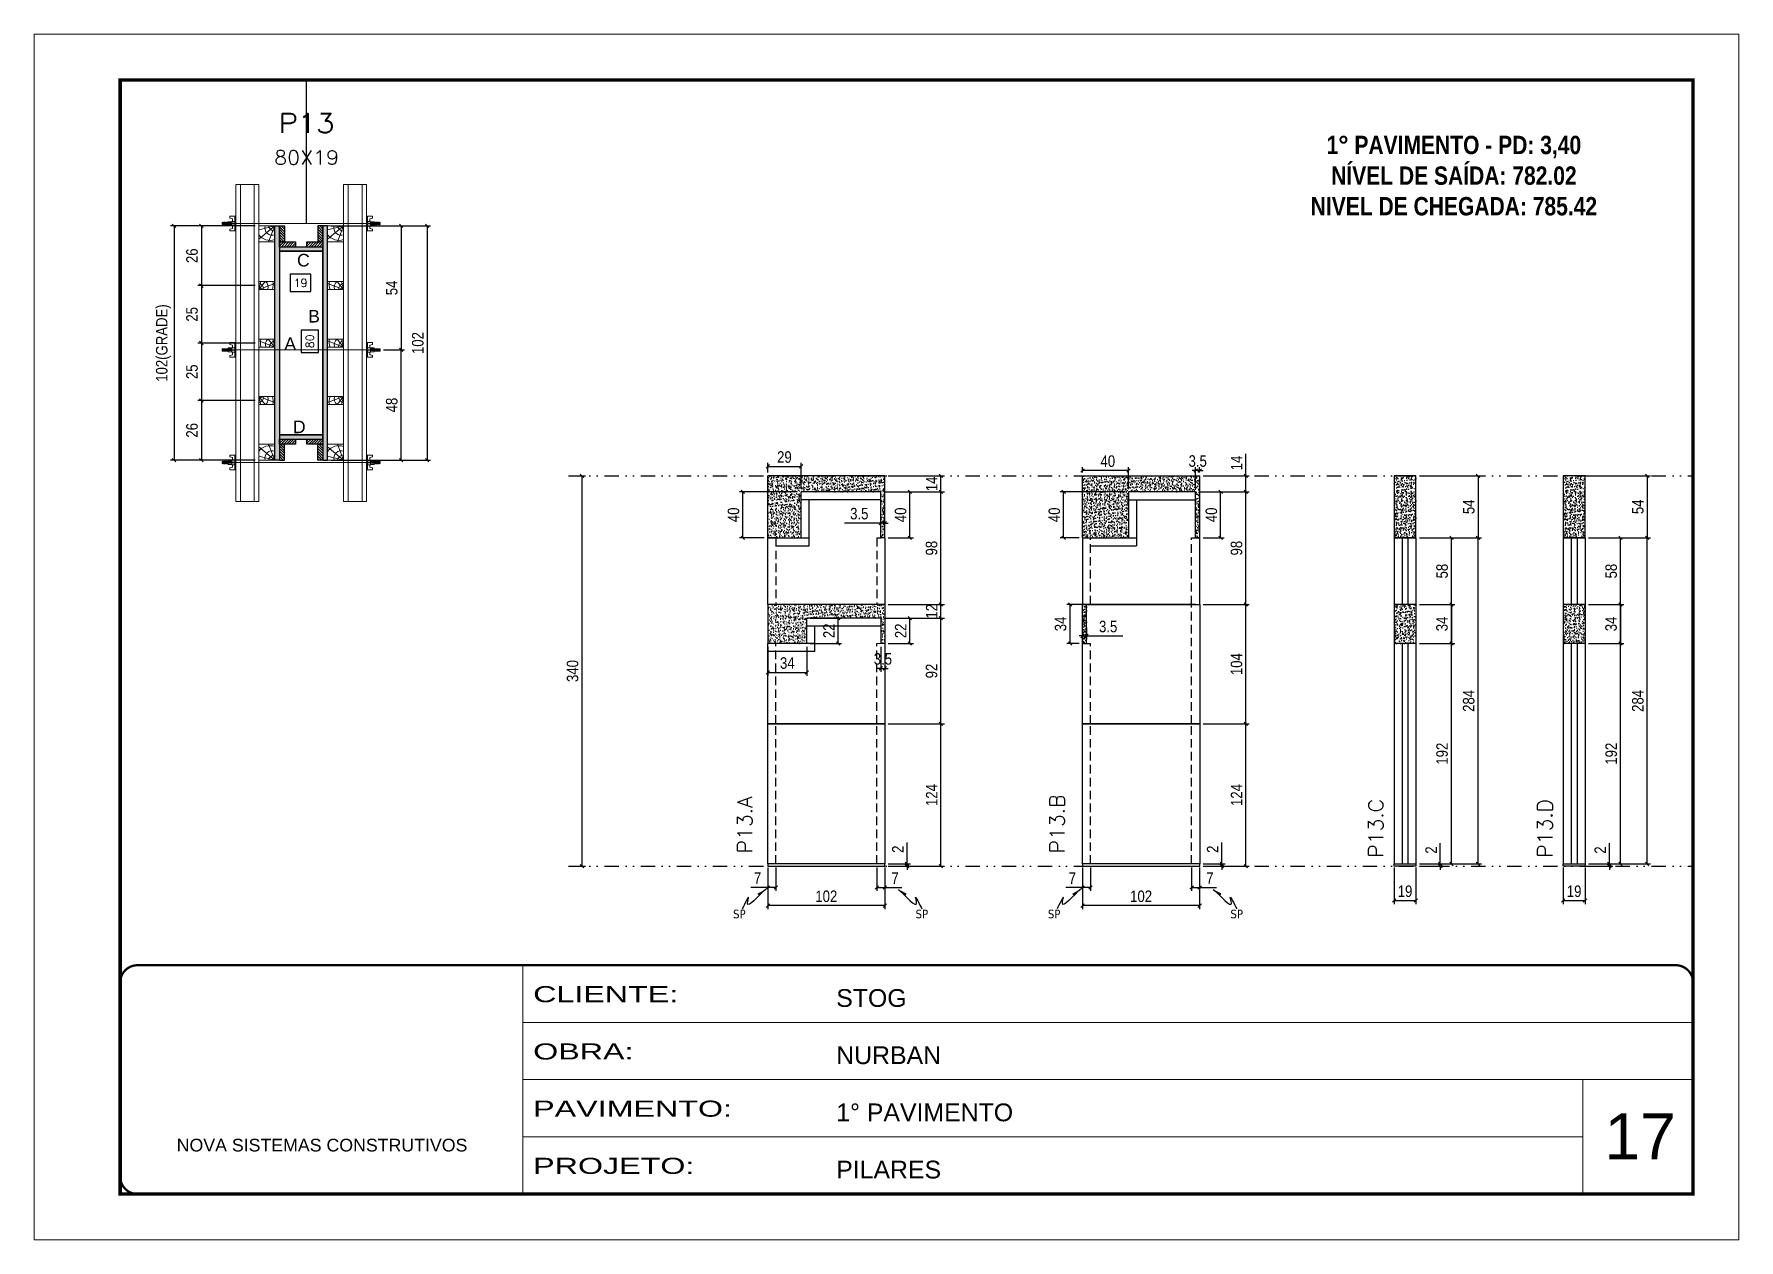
# Model space of a CAD drawing. Header units: millimetres. Extents: x 169816 to 178745, y 96537 to 113647.
# Drawn here: x 169816 to 171301, y 106874 to 107924 of the extents above; entities that cross this region are included whole.
import ezdxf
from ezdxf.enums import TextEntityAlignment as Align

# ---------------------------------------------------------------- set-up
doc = ezdxf.new("R2010")
doc.units = ezdxf.units.MM
for name, pattern in [('CONTINUO', [0]), ('DASHED', [0.75, 0.5, -0.25]), ('DIVIDE2', [0.625, 0.25, -0.125, 0, -0.125, 0, -0.125]), ('HIDDEN', [0.375, 0.25, -0.125])]:
    doc.linetypes.add(name, pattern=pattern)
for name, color, linetype, lineweight in [('CARIMBO', 255, 'Continuous', 9), ('Folhas', 255, 'Continuous', 9), ('Hachura', 251, 'Continuous', 9), ('Madeira', 126, 'Continuous', 18), ('Perfil Metálico', 224, 'Continuous', 18), ('SARRAFO DE PRESSAO', 251, 'DASHED', 9), ('Texto Seção', 7, 'Continuous', 15)]:
    doc.layers.add(name, color=color, linetype=linetype, lineweight=lineweight)
for name, color, linetype in [('CHAPA', 1, 'Continuous'), ('COTA', 241, 'Continuous'), ('Cota Seção (2x)', 241, 'Continuous'), ('MEIO_PONT', 93, 'Continuous'), ('NOMENCLATURA', 7, 'Continuous'), ('Nível', 160, 'Continuous'), ('Painéis', 200, 'Continuous'), ('SARR_2.2x7', 40, 'Continuous'), ('SARRAFO', 251, 'Continuous'), ('Sarrafo de Pressão', 42, 'HIDDEN'), ('texto', 7, 'Continuous'), ('Texto de Titulo', 7, 'Continuous'), ('Texto Qtd Sarr', 242, 'Continuous'), ('TEXTO_GERAL', 7, 'Continuous')]:
    doc.layers.add(name, color=color, linetype=linetype)
doc.layers.add('FELIPE', color=2, linetype='Continuous', lineweight=13, plot=False)
doc.styles.add('ARIAL', font='arial.ttf')
doc.styles.add('COTA TECNICA', font='techl___.ttf', dxfattribs={"height": 10})
doc.styles.add('COTA TECNICA 2X', font='techl___.ttf', dxfattribs={"height": 10})
doc.styles.add('COTA TECNICA-50', font='techl___.ttf', dxfattribs={"height": 10})
doc.styles.add('REGUA-120', font='ROMANS.shx', dxfattribs={"height": 15})
doc.styles.add('ROMANC', font='techb___.ttf', dxfattribs={"height": 2.5})
doc.styles.add('ROMANS', font='romans.shx')
doc.styles.get("Standard").update_dxf_attribs({"font": 'arial.ttf'})
doc.styles.add('Tecnologia', font='')
doc.styles.get('Tecnologia').set_extended_font_data('Forgotten Futurist')
doc.dimstyles.new('COTA PAINEL-50', dxfattribs={"dimtxt": 10, "dimasz": 3, "dimexe": 3, "dimexo": 3, "dimgap": 3, "dimtad": 1, "dimdec": 1, "dimzin": 12, "dimdsep": 46, "dimtxsty": 'COTA TECNICA-50', "dimblk1": 'OBLIQUE', "dimblk2": 'OBLIQUE', "dimsah": 1, "dimcen": 0.9, "dimclrd": 4, "dimclre": 4, "dimclrt": 240, "dimadec": 1, "dimazin": 3, "dimtfac": 1, "dimtdec": 1, "dimtmove": 0, "dimatfit": 3, "dimfxl": 1, "dimtolj": 1, "dimtzin": 12, "dimarcsym": 0})
doc.dimstyles.new('PAINEL', dxfattribs={"dimtxt": 10, "dimasz": 3, "dimexe": 3, "dimexo": 3, "dimgap": 3, "dimtad": 1, "dimdec": 1, "dimzin": 12, "dimdsep": 46, "dimtxsty": 'COTA TECNICA', "dimblk1": 'OBLIQUE', "dimblk2": 'OBLIQUE', "dimsah": 1, "dimcen": 0.9, "dimclrd": 4, "dimclre": 4, "dimclrt": 240, "dimadec": 1, "dimazin": 3, "dimtfac": 1, "dimtdec": 1, "dimtmove": 0, "dimatfit": 3, "dimfxl": 1, "dimtolj": 1, "dimtzin": 12, "dimarcsym": 0})
doc.dimstyles.new('SECAO PILAR', dxfattribs={"dimtxt": 10, "dimasz": 3, "dimexe": 3, "dimexo": 3, "dimgap": 3, "dimtad": 1, "dimdec": 1, "dimlfac": 0.5, "dimzin": 12, "dimdsep": 46, "dimtxsty": 'COTA TECNICA 2X', "dimblk1": 'OBLIQUE', "dimblk2": 'OBLIQUE', "dimsah": 1, "dimcen": 0.9, "dimclrd": 256, "dimclre": 256, "dimclrt": 256, "dimadec": 1, "dimazin": 3, "dimtfac": 1, "dimtdec": 1, "dimtmove": 0, "dimatfit": 3, "dimfxl": 1, "dimtolj": 1, "dimtzin": 12, "dimarcsym": 0})
doc.dimstyles.new('SECÇÃO 2', dxfattribs={"dimtxt": 7, "dimasz": 6, "dimexe": 0.18, "dimexo": 2, "dimgap": -4, "dimtad": 3, "dimdec": 1, "dimlfac": 0.5, "dimzin": 12, "dimdsep": 46, "dimtxsty": 'ROMANS', "dimblk": 'ARCHTICK', "dimcen": 0.09, "dimse1": 1, "dimse2": 1, "dimsd1": 1, "dimsd2": 1, "dimclrd": 180, "dimclre": 5, "dimclrt": 1, "dimadec": 0, "dimazin": 3, "dimtfac": 1, "dimtdec": 1, "dimtofl": 0, "dimtmove": 0, "dimatfit": 3, "dimldrblk": 'ARCHTICK', "dimfxl": 1, "dimtolj": 1, "dimtzin": 0, "dimarcsym": 0})
doc.dimstyles.get("Standard").update_dxf_attribs({"dimtxt": 0.18, "dimasz": 0.18, "dimexe": 0.18, "dimexo": 0.0625, "dimgap": 0.09, "dimtad": 0, "dimtih": 1, "dimtoh": 1, "dimdec": 4, "dimzin": 0, "dimdsep": 46, "dimtxsty": 'Standard', "dimcen": 0.09, "dimadec": 0, "dimazin": 0, "dimtfac": 1, "dimtdec": 4, "dimtofl": 0, "dimtmove": 0, "dimatfit": 3, "dimfxl": 1, "dimtolj": 1, "dimtzin": 0, "dimarcsym": 0})
pattern_1 = [(135, (147138.2611, 117056.175), (-1.12253202, -1.12253202), [])]
pattern_2 = [(135, (147138.2611, 116881.175), (-1.12253202, -1.12253202), [])]

msp = doc.modelspace()

# ---------------------------------------------------------------- texts
at = {"layer": 'CARIMBO', "style": 'ARIAL'}
msp.add_text('17', height=40, dxfattribs=at).set_placement((171183.88, 106944.37))
at = {"layer": 'NOMENCLATURA', "color": 2, "insert": (171052.76, 107862.37), "char_height": 16, "attachment_point": 2, "style": 'ROMANC'}
msp.add_mtext_dynamic_manual_height_columns('\\P1° PAVIMENTO - PD: 3,40\\PNÍVEL DE SAÍDA: 782.02\\PNIVEL DE CHEGADA: 785.42', width=328.3607, gutter_width=1, heights=[0], dxfattribs=at)
at = {"layer": 'texto', "color": 0, "char_height": 7.5, "attachment_point": 5}
for insert in [(170430.34, 107157.96), (170589.36, 107157.96), (170704.53, 107157.96), (170863.56, 107157.96)]:
    msp.add_mtext('{\\fTahoma|b0|i0|c0|p34;\\C4;SP}', dxfattribs=dict(at, insert=insert))
at = {"layer": 'Texto Seção', "char_height": 13, "width": 285.3299, "attachment_point": 7, "rotation": 90, "style": 'REGUA-120'}
for s, insert in [('P13.A', (170441.64, 107210.89)), ('P13.B', (170713.68, 107210.89)), ('\\pxt4;P13.C', (170991.29, 107207.05)), ('\\pxt4;P13.D', (171138.58, 107207.05))]:
    msp.add_mtext(s, dxfattribs=dict(at, insert=insert))
at = {"layer": 'TEXTO_GERAL', "style": 'ARIAL'}
for s, p in [('C', (170050.6, 107727.36)), ('B', (170059.84, 107678.58)), ('A', (170039.13, 107654.67)), ('D', (170047, 107582.22))]:
    msp.add_text(s, height=11, dxfattribs=at).set_placement(p, align=Align.MIDDLE_CENTER)

# ---------------------------------------------------------------- blocks, each defined once
blk = doc.blocks.new('9999999999')
at = {"color": 30, "linetype": 'CONTINUO'}
for p, q in [((98564.6, 34230.2), (98564.6, 34429.4)), ((98564.6, 34379.6), (99584, 34379.6)), ((98564.6, 34329.8), (99488, 34329.8)), ((99584, 34329.8), (99488, 34329.8)), ((99488, 34329.8), (99488, 34230.2)), ((98564.6, 34280), (99488, 34280))]:
    blk.add_line(p, q, dxfattribs=at)
at = {"color": 30, "linetype": 'CONTINUO', "const_width": 2}
blk.add_lwpolyline([(99584, 34230.2), (99584, 34414.4, 0.414214), (99569, 34429.4), (98229, 34429.4, 0.414214), (98214, 34414.4), (98214, 34245.2, 0.414214), (98229, 34230.2), (99584, 34230.2)], format="xyb", dxfattribs=at)
at = {"layer": 'Folhas'}
blk.add_lwpolyline([(98139, 34190.2), (99624, 34190.2), (99624, 35240.2), (98139, 35240.2)], close=True, dxfattribs=at)
at = {"layer": 'Folhas', "color": 30, "const_width": 3}
blk.add_lwpolyline([(98214, 34230.2), (99584, 34230.2), (99584, 35200.2), (98214, 35200.2)], close=True, dxfattribs=at)
at = {"color": 7, "linetype": 'Continuous', "ltscale": 5, "style": 'ARIAL'}
for s, height, p in [('STOG', 15.48, (98837.7, 34393.1)), ('NURBAN', 15.48, (98837.7, 34343.3)), ('1° PAVIMENTO', 15.483, (98837.7, 34293.5)), ('NOVA SISTEMAS CONSTRUTIVOS', 11.059, (98263.2, 34267.2)), ('PILARES', 15.48, (98837.7, 34243.7))]:
    blk.add_text(s, height=height, dxfattribs=at).set_placement(p)
at = {"layer": 'Folhas', "color": 7, "style": 'Tecnologia', "width": 1.5}
for s, p in [('CLIENTE:', (98573.7, 34397.2)), ('OBRA:', (98573.7, 34347.3)), ('PAVIMENTO:', (98573.7, 34297.5)), ('PROJETO:', (98573.7, 34247.7))]:
    blk.add_text(s, height=14, dxfattribs=at).set_placement(p)
blk = doc.blocks.new('*D551')
at = {"layer": 'Cota Seção (2x)', "color": 180, "lineweight": -2, "transparency": 16777216}
for p, q in [((170063.7, 107666.4), (170048.7, 107666.4)), ((170048.7, 107666.4), (170048.7, 107647.1)), ((170063.7, 107647.1), (170063.7, 107666.4)), ((170048.7, 107647.1), (170063.7, 107647.1))]:
    blk.add_line(p, q, dxfattribs=at)
at = {"layer": 'Defpoints', "color": 0, "transparency": 16777216}
for p in [(170029.7, 107735.2), (170029.7, 107575.2), (170067.7, 107575.2)]:
    blk.add_point(p, dxfattribs=at)
at = {"layer": 'Cota Seção (2x)', "color": 1, "transparency": 16777216, "insert": (170056.2, 107656.7), "char_height": 7, "attachment_point": 5, "rotation": 90, "style": 'ROMANS'}
blk.add_mtext('\\A1;80', dxfattribs=at)
blk = doc.blocks.new('_ArchTick')
at = {"color": 0, "linetype": 'ByBlock', "const_width": 0.15}
blk.add_lwpolyline([(-0.5, -0.5), (0.5, 0.5)], dxfattribs=at)
blk = doc.blocks.new('_Oblique')
at = {"color": 0, "linetype": 'ByBlock', "lineweight": -2}
blk.add_line((-0.5, -0.5), (0.5, 0.5), dxfattribs=at)
blk = doc.blocks.new('*D552')
at = {"layer": 'Cota Seção (2x)', "lineweight": -2, "transparency": 16777216}
for p, q in [((170074.7, 107757.2), (170161.4, 107757.2)), ((170158.4, 107757.2), (170158.4, 107553.2)), ((170074.7, 107553.2), (170161.4, 107553.2))]:
    blk.add_line(p, q, dxfattribs=at)
at = {"layer": 'Defpoints', "color": 0, "transparency": 16777216}
for p in [(170071.7, 107757.2), (170071.7, 107553.2), (170158.4, 107553.2)]:
    blk.add_point(p, dxfattribs=at)
at = {"layer": 'Cota Seção (2x)', "lineweight": -2, "transparency": 16777216, "xscale": 3, "yscale": 3, "zscale": 3}
for p, rotation in [((170158.4, 107757.2), 90), ((170158.4, 107553.2), 270)]:
    blk.add_blockref('_Oblique', p, dxfattribs=dict(at, rotation=rotation))
at = {"layer": 'Cota Seção (2x)', "transparency": 16777216, "insert": (170150.3, 107655.2), "char_height": 10, "attachment_point": 5, "rotation": 90, "style": 'COTA TECNICA 2X'}
blk.add_mtext('\\A1;102', dxfattribs=at)
blk = doc.blocks.new('*D553')
at = {"layer": 'Cota Seção (2x)', "lineweight": -2, "transparency": 16777216}
for p, q in [((170108.7, 107757.2), (170138.7, 107757.2)), ((170135.7, 107757.2), (170135.7, 107649.2)), ((170120.5, 107649.2), (170138.7, 107649.2))]:
    blk.add_line(p, q, dxfattribs=at)
at = {"layer": 'Defpoints', "color": 0, "transparency": 16777216}
for p in [(170105.7, 107757.2), (170117.5, 107649.2), (170135.7, 107649.2)]:
    blk.add_point(p, dxfattribs=at)
at = {"layer": 'Cota Seção (2x)', "lineweight": -2, "transparency": 16777216, "xscale": 3, "yscale": 3, "zscale": 3}
for p, rotation in [((170135.7, 107757.2), 90), ((170135.7, 107649.2), 270)]:
    blk.add_blockref('_Oblique', p, dxfattribs=dict(at, rotation=rotation))
at = {"layer": 'Cota Seção (2x)', "transparency": 16777216, "insert": (170127.6, 107703.2), "char_height": 10, "attachment_point": 5, "rotation": 90, "style": 'COTA TECNICA 2X'}
blk.add_mtext('\\A1;54', dxfattribs=at)
blk = doc.blocks.new('*D554')
at = {"layer": 'Cota Seção (2x)', "lineweight": -2, "transparency": 16777216}
for p, q in [((170120.5, 107649.2), (170138.7, 107649.2)), ((170135.7, 107553.2), (170135.7, 107649.2)), ((170108.7, 107553.2), (170138.7, 107553.2))]:
    blk.add_line(p, q, dxfattribs=at)
at = {"layer": 'Defpoints', "color": 0, "transparency": 16777216}
for p in [(170117.5, 107649.2), (170135.7, 107649.2), (170105.7, 107553.2)]:
    blk.add_point(p, dxfattribs=at)
at = {"layer": 'Cota Seção (2x)', "lineweight": -2, "transparency": 16777216, "xscale": 3, "yscale": 3, "zscale": 3}
for p, rotation in [((170135.7, 107649.2), 90), ((170135.7, 107553.2), 270)]:
    blk.add_blockref('_Oblique', p, dxfattribs=dict(at, rotation=rotation))
at = {"layer": 'Cota Seção (2x)', "transparency": 16777216, "insert": (170127.6, 107601.2), "char_height": 10, "attachment_point": 5, "rotation": 90, "style": 'COTA TECNICA 2X'}
blk.add_mtext('\\A1;48', dxfattribs=at)
blk = doc.blocks.new('*D555')
at = {"layer": 'Cota Seção (2x)', "color": 180, "lineweight": -2, "transparency": 16777216}
for p, q in [((170057.1, 107715.1), (170039.1, 107715.1)), ((170039.1, 107715.1), (170039.1, 107700.1)), ((170057.1, 107700.1), (170057.1, 107715.1)), ((170039.1, 107700.1), (170057.1, 107700.1))]:
    blk.add_line(p, q, dxfattribs=at)
at = {"layer": 'Defpoints', "color": 0, "transparency": 16777216}
for p in [(170029.7, 107735.2), (170067.7, 107735.2), (170067.7, 107696.1)]:
    blk.add_point(p, dxfattribs=at)
at = {"layer": 'Cota Seção (2x)', "color": 1, "transparency": 16777216, "insert": (170048.1, 107707.6), "char_height": 7, "attachment_point": 5, "style": 'ROMANS'}
blk.add_mtext('\\A1;19', dxfattribs=at)
blk = doc.blocks.new('titulo1')
at = {"layer": 'Defpoints', "color": 252, "linetype": 'HIDDEN', "ltscale": 2}
blk.add_line((0, 0), (0, 125), dxfattribs=at)
at = {"layer": 'Defpoints', "style": 'ROMANS', "oblique": 15}
blk.add_attdef('FOLHA', text='', height=10, dxfattribs=at).set_placement((0, 15.6), align=Align.MIDDLE_CENTER)
at = {"layer": 'Texto Qtd Sarr', "color": 3, "style": 'ROMANS', "oblique": 15}
for tag, height, p in [('TITULO', 17, (0, 71.4)), ('SEÇÃO', 12, (0, 41.5))]:
    blk.add_attdef(tag, text='', height=height, dxfattribs=at).set_placement(p, align=Align.MIDDLE_CENTER)
blk = doc.blocks.new('PONTALETE')
at = {"layer": 'Madeira'}
for q in [(2.71, 7), (7, 5.76), (7, 1.74)]:
    blk.add_line((0, 0), q, dxfattribs=at)
blk.add_lwpolyline([(0, 0), (7, 0), (7, 7), (0, 7)], close=True, dxfattribs=at)
for centre, radius, start, end in [((2.04, 0.06), 6.23, 37.28179, 109.09128), ((1.09, 0.9), 3.19, 343.60304, 109.98471), ((-0.21, -0.78), 3.09, 14.63219, 86.0383)]:
    blk.add_arc(centre, radius, start, end, dxfattribs=at)
blk = doc.blocks.new('*D556')
at = {"layer": 'Cota Seção (2x)', "lineweight": -2, "transparency": 16777216}
for p, q in [((170008.7, 107757.2), (169934.9, 107757.2)), ((169937.9, 107757.2), (169937.9, 107553.2)), ((170008.7, 107553.2), (169934.9, 107553.2))]:
    blk.add_line(p, q, dxfattribs=at)
at = {"layer": 'Defpoints', "color": 0, "transparency": 16777216}
for p in [(170011.7, 107757.2), (169937.9, 107553.2), (170011.7, 107553.2)]:
    blk.add_point(p, dxfattribs=at)
at = {"layer": 'Cota Seção (2x)', "lineweight": -2, "transparency": 16777216, "xscale": 3, "yscale": 3, "zscale": 3}
for p, rotation in [((169937.9, 107757.2), 90), ((169937.9, 107553.2), 270)]:
    blk.add_blockref('_Oblique', p, dxfattribs=dict(at, rotation=rotation))
at = {"layer": 'Cota Seção (2x)', "transparency": 16777216, "insert": (169928.7, 107655.2), "char_height": 10, "attachment_point": 5, "rotation": 90, "style": 'COTA TECNICA 2X'}
blk.add_mtext('\\A1;102(GRADE)', dxfattribs=at)
blk = doc.blocks.new('*D557')
at = {"layer": 'Cota Seção (2x)', "lineweight": -2, "transparency": 16777216}
for p, q in [((170008.7, 107605.2), (169958.7, 107605.2)), ((169961.7, 107605.2), (169961.7, 107553.2)), ((170008.7, 107553.2), (169958.7, 107553.2))]:
    blk.add_line(p, q, dxfattribs=at)
at = {"layer": 'Defpoints', "color": 0, "transparency": 16777216}
for p in [(170011.7, 107605.2), (169961.7, 107553.2), (170011.7, 107553.2)]:
    blk.add_point(p, dxfattribs=at)
at = {"layer": 'Cota Seção (2x)', "lineweight": -2, "transparency": 16777216, "xscale": 3, "yscale": 3, "zscale": 3}
for p, rotation in [((169961.7, 107605.2), 90), ((169961.7, 107553.2), 270)]:
    blk.add_blockref('_Oblique', p, dxfattribs=dict(at, rotation=rotation))
at = {"layer": 'Cota Seção (2x)', "transparency": 16777216, "insert": (169953.6, 107579.2), "char_height": 10, "attachment_point": 5, "rotation": 90, "style": 'COTA TECNICA 2X'}
blk.add_mtext('\\A1;26', dxfattribs=at)
blk = doc.blocks.new('MEIO PONTALETE')
at = {"layer": 'Madeira'}
for q in [(2.71, 7), (3.5, 2.88), (3.5, 0.87)]:
    blk.add_line((0, 0), q, dxfattribs=at)
blk.add_lwpolyline([(0, 0), (3.5, 0), (3.5, 7), (0, 7)], close=True, dxfattribs=at)
for centre, radius, start, end in [((2.04, 0.06), 6.23, 76.44987, 109.09128), ((1.09, 0.9), 3.19, 40.90626, 109.98471), ((-0.21, -0.78), 3.09, 14.63219, 86.0383)]:
    blk.add_arc(centre, radius, start, end, dxfattribs=at)
blk = doc.blocks.new('C')
at = {"layer": 'Hachura', "color": 0}
for p, q in [((0, 3.22), (0, -3.22)), ((0.45, 3.22), (0, 3.22)), ((0.46, 3.16), (0, 3.16)), ((0.46, 3.05), (0, 3.05)), ((0.46, 2.88), (0, 2.88)), ((0, 2.75), (0, -1.16)), ((0.46, 2.65), (0, 2.65)), ((0.46, 2.23), (0, 2.23)), ((0.46, 1.51), (0, 1.51)), ((0.39, 0.49), (0.17, 0.49)), ((0.45, -3.23), (0.45, 3.22)), ((0.45, 3.22), (2.58, 3.22)), ((1.74, 0.97), (0.45, 0.97)), ((1.45, 0.1), (0.45, 0.1)), ((1.35, 1.94), (1.35, 0.96)), ((2.58, 2.39), (1.47, 2.09)), ((1.74, -0.97), (1.74, 0.97)), ((1.74, 0.97), (1.74, 0.84)), ((1.74, 0.97), (1.74, 0.84)), ((1.74, 0.84), (3.35, 0.84)), ((3.35, 0.45), (1.74, 0.45)), ((2.58, 3.22), (2.58, 2.39)), ((3.32, 0.84), (3.32, -0.84)), ((3.35, 0.84), (3.35, -0.84)), ((3.68, 0.45), (3.35, 0.45)), ((3.84, -0.52), (3.35, 0.45)), ((3.35, 0.06), (3.67, -0.57)), ((3.68, 0.45), (4.16, -0.52)), ((3.72, 0.5), (4.25, -0.57)), ((4.37, -0.55), (3.83, 0.53)), ((4.15, 0.45), (3.93, 0.45)), ((4.42, -0.52), (3.93, 0.45)), ((4.15, 0.45), (4.26, 0.45)), ((4.26, 0.45), (4.74, -0.52)), ((4.3, 0.5), (4.83, -0.57)), ((4.95, -0.55), (4.41, 0.53)), ((4.51, 0.45), (4.84, 0.45)), ((5, -0.52), (4.51, 0.45)), ((4.84, 0.45), (5.32, -0.52)), ((4.88, 0.5), (5.41, -0.57)), ((5.53, -0.55), (4.99, 0.53)), ((5.58, -0.52), (5.09, 0.45)), ((5.42, 0.45), (5.09, 0.45)), ((5.58, -0.52), (5.09, 0.45)), ((5.42, 0.45), (5.74, -0.19)), ((5.46, 0.5), (5.74, -0.07)), ((5.74, 0.19), (5.57, 0.53)), ((5.74, 0.32), (5.68, 0.45)), ((5.68, 0.45), (5.74, 0.45)), ((5.74, 0.45), (5.9, 0.29)), ((5.74, 0.45), (5.74, -0.52)), ((5.9, -0.36), (5.9, 0.29)), ((0.45, 0), (0, 0)), ((0.46, -1.52), (0, -1.52)), ((0.46, -2.23), (0, -2.23)), ((0.46, -2.65), (0, -2.65)), ((0.46, -2.88), (0, -2.88)), ((0.46, -3.05), (0, -3.05)), ((0.46, -3.16), (0, -3.16)), ((0, -3.22), (2.57, -3.22)), ((0.08, -0.48), (0.29, -0.48)), ((0.29, -0.48), (0.4, -0.48)), ((0.45, 0), (0.45, -0.97)), ((0.45, -0.16), (1.45, -0.16)), ((0.45, -0.65), (0.45, -0.32)), ((0.45, -3.23), (0.45, -0.65)), ((0.45, -0.97), (1.74, -0.97)), ((1.35, -1.94), (1.35, -0.97)), ((2.58, -2.39), (1.47, -2.1)), ((3.35, -0.32), (1.74, -0.32)), ((3.35, -0.84), (1.74, -0.84)), ((2.58, -3.23), (2.58, -2.39)), ((3.35, -0.07), (3.58, -0.52)), ((3.35, -0.52), (3.58, -0.52)), ((3.84, -0.52), (4.16, -0.52)), ((4.42, -0.52), (4.74, -0.52)), ((4.63, -0.52), (4.74, -0.52)), ((5, -0.52), (5.32, -0.52)), ((5.58, -0.52), (5.74, -0.52)), ((5.74, -0.52), (5.9, -0.36)), ((5.74, -0.52), (5.74, -0.52))]:
    blk.add_line(p, q, dxfattribs=at)
for centre, radius, start, end in [((1.52, 1.94), 0.161, 104.74356, 180), ((1.44, -0.03), 0.129, 272.69497, 87.30503), ((3.81, 0.39), 0.143, 25.56881, 154.43119), ((4.39, 0.39), 0.143, 25.56881, 154.43119), ((4.97, 0.39), 0.143, 25.56881, 154.43119), ((5.55, 0.39), 0.143, 25.56881, 154.43119), ((0.17, -0.37), 0.174, 221.74404, 317.85924), ((1.52, -1.94), 0.161, 180, 255.25644), ((3.71, -0.4), 0.174, 222.14076, 318.25596), ((4.29, -0.4), 0.174, 222.14076, 318.25596), ((4.87, -0.4), 0.174, 222.14076, 318.25596), ((5.45, -0.4), 0.174, 222.14076, 318.25596), ((5.61, -0.4), 0.174, 317.85924, 318.25596)]:
    blk.add_arc(centre, radius, start, end, dxfattribs=at)
blk = doc.blocks.new('*D558')
at = {"layer": 'COTA', "lineweight": -2, "transparency": 16777216}
for p, q in [((170008.7, 107757.2), (169958.7, 107757.2)), ((169961.7, 107757.2), (169961.7, 107705.2)), ((170008.7, 107705.2), (169958.7, 107705.2))]:
    blk.add_line(p, q, dxfattribs=at)
at = {"layer": 'Defpoints', "color": 0, "transparency": 16777216}
for p in [(170011.7, 107757.2), (169961.7, 107705.2), (170011.7, 107705.2)]:
    blk.add_point(p, dxfattribs=at)
at = {"layer": 'COTA', "lineweight": -2, "transparency": 16777216, "xscale": 3, "yscale": 3, "zscale": 3}
for p, rotation in [((169961.7, 107757.2), 90), ((169961.7, 107705.2), 270)]:
    blk.add_blockref('_Oblique', p, dxfattribs=dict(at, rotation=rotation))
at = {"layer": 'COTA', "transparency": 16777216, "insert": (169953.6, 107731.2), "char_height": 10, "attachment_point": 5, "rotation": 90, "style": 'COTA TECNICA 2X'}
blk.add_mtext('\\A1;26', dxfattribs=at)
blk = doc.blocks.new('*D559')
at = {"layer": 'Cota Seção (2x)', "lineweight": -2, "transparency": 16777216}
for p, q in [((170008.7, 107705.2), (169958.7, 107705.2)), ((169961.7, 107705.2), (169961.7, 107655.2)), ((170008.7, 107655.2), (169958.7, 107655.2))]:
    blk.add_line(p, q, dxfattribs=at)
at = {"layer": 'Defpoints', "color": 0, "transparency": 16777216}
for p in [(170011.7, 107705.2), (169961.7, 107655.2), (170011.7, 107655.2)]:
    blk.add_point(p, dxfattribs=at)
at = {"layer": 'Cota Seção (2x)', "lineweight": -2, "transparency": 16777216, "xscale": 3, "yscale": 3, "zscale": 3}
for p, rotation in [((169961.7, 107705.2), 90), ((169961.7, 107655.2), 270)]:
    blk.add_blockref('_Oblique', p, dxfattribs=dict(at, rotation=rotation))
at = {"layer": 'Cota Seção (2x)', "transparency": 16777216, "insert": (169953.6, 107680.2), "char_height": 10, "attachment_point": 5, "rotation": 90, "style": 'COTA TECNICA 2X'}
blk.add_mtext('\\A1;25', dxfattribs=at)
blk = doc.blocks.new('*D944')
at = {"layer": 'Cota Seção (2x)', "lineweight": -2, "transparency": 16777216}
for p, q in [((170008.7, 107655.2), (169958.7, 107655.2)), ((169961.7, 107655.2), (169961.7, 107605.2)), ((170008.7, 107605.2), (169958.7, 107605.2))]:
    blk.add_line(p, q, dxfattribs=at)
at = {"layer": 'Defpoints', "color": 0, "transparency": 16777216}
for p in [(170011.7, 107655.2), (169961.7, 107605.2), (170011.7, 107605.2)]:
    blk.add_point(p, dxfattribs=at)
at = {"layer": 'Cota Seção (2x)', "lineweight": -2, "transparency": 16777216, "xscale": 3, "yscale": 3, "zscale": 3}
for p, rotation in [((169961.7, 107655.2), 90), ((169961.7, 107605.2), 270)]:
    blk.add_blockref('_Oblique', p, dxfattribs=dict(at, rotation=rotation))
at = {"layer": 'Cota Seção (2x)', "transparency": 16777216, "insert": (169953.6, 107630.2), "char_height": 10, "attachment_point": 5, "rotation": 90, "style": 'COTA TECNICA 2X'}
blk.add_mtext('\\A1;25', dxfattribs=at)
blk = doc.blocks.new('*D1104')
at = {"layer": 'COTA', "color": 4, "lineweight": -2, "transparency": 16777216}
for p, q in [((170284.5, 107539.6), (170296.3, 107539.6)), ((170293.3, 107199.6), (170293.3, 107539.6)), ((170284.5, 107199.6), (170296.3, 107199.6))]:
    blk.add_line(p, q, dxfattribs=at)
at = {"layer": 'Defpoints', "color": 0, "transparency": 16777216}
for p in [(170281.5, 107539.6), (170293.3, 107539.6), (170281.5, 107199.6)]:
    blk.add_point(p, dxfattribs=at)
at = {"layer": 'COTA', "color": 4, "lineweight": -2, "transparency": 16777216, "xscale": 3, "yscale": 3, "zscale": 3}
for p, rotation in [((170293.3, 107539.6), 90), ((170293.3, 107199.6), 270)]:
    blk.add_blockref('_Oblique', p, dxfattribs=dict(at, rotation=rotation))
at = {"layer": 'COTA', "color": 240, "transparency": 16777216, "insert": (170285.1, 107369.6), "char_height": 10, "attachment_point": 5, "rotation": 90, "style": 'COTA TECNICA-50'}
blk.add_mtext('\\A1;340', dxfattribs=at)
blk = doc.blocks.new('*D842')
at = {"layer": 'COTA', "color": 4, "lineweight": -2, "transparency": 16777216}
for p, q in [((170455.1, 107198.6), (170455.1, 107162.3)), ((170557.1, 107198.6), (170557.1, 107162.3)), ((170557.1, 107165.3), (170455.1, 107165.3))]:
    blk.add_line(p, q, dxfattribs=at)
at = {"layer": 'Defpoints', "color": 0, "transparency": 16777216}
for p in [(170455.1, 107201.6), (170557.1, 107201.6), (170455.1, 107165.3)]:
    blk.add_point(p, dxfattribs=at)
at = {"layer": 'COTA', "color": 4, "lineweight": -2, "transparency": 16777216, "xscale": 3, "yscale": 3, "zscale": 3, "rotation": 180}
blk.add_blockref('_Oblique', (170455.1, 107165.3), dxfattribs=at)
at = {"layer": 'COTA', "color": 4, "lineweight": -2, "transparency": 16777216, "xscale": 3, "yscale": 3, "zscale": 3}
blk.add_blockref('_Oblique', (170557.1, 107165.3), dxfattribs=at)
at = {"layer": 'COTA', "color": 240, "transparency": 16777216, "insert": (170506.1, 107173.4), "char_height": 10, "attachment_point": 5, "style": 'COTA TECNICA'}
blk.add_mtext('\\A1;102', dxfattribs=at)
blk = doc.blocks.new('*D843')
at = {"layer": 'COTA', "color": 4, "lineweight": -2, "transparency": 16777216}
for p, q in [((170550.1, 107198.6), (170550.1, 107178.1)), ((170557.1, 107196.6), (170557.1, 107178.1)), ((170550.1, 107181.1), (170557.1, 107181.1)), ((170557.1, 107181.1), (170571.8, 107181.1))]:
    blk.add_line(p, q, dxfattribs=at)
at = {"layer": 'Defpoints', "color": 0, "transparency": 16777216}
for p in [(170550.1, 107201.6), (170557.1, 107199.6), (170557.1, 107181.1)]:
    blk.add_point(p, dxfattribs=at)
at = {"layer": 'COTA', "color": 4, "lineweight": -2, "transparency": 16777216, "xscale": 3, "yscale": 3, "zscale": 3, "rotation": 180}
blk.add_blockref('_Oblique', (170550.1, 107181.1), dxfattribs=at)
at = {"layer": 'COTA', "color": 4, "lineweight": -2, "transparency": 16777216, "xscale": 3, "yscale": 3, "zscale": 3}
blk.add_blockref('_Oblique', (170557.1, 107181.1), dxfattribs=at)
at = {"layer": 'COTA', "color": 240, "transparency": 16777216, "insert": (170566, 107189.2), "char_height": 10, "attachment_point": 5, "style": 'COTA TECNICA-50'}
blk.add_mtext('\\A1;7', dxfattribs=at)
blk = doc.blocks.new('*D844')
at = {"layer": 'COTA', "color": 4, "lineweight": -2, "transparency": 16777216}
for p, q in [((170455.1, 107196.6), (170455.1, 107178.1)), ((170462.1, 107198.6), (170462.1, 107178.1)), ((170455.1, 107181.1), (170440.4, 107181.1)), ((170462.1, 107181.1), (170455.1, 107181.1))]:
    blk.add_line(p, q, dxfattribs=at)
at = {"layer": 'Defpoints', "color": 0, "transparency": 16777216}
for p in [(170455.1, 107199.6), (170462.1, 107201.6), (170455.1, 107181.1)]:
    blk.add_point(p, dxfattribs=at)
at = {"layer": 'COTA', "color": 4, "lineweight": -2, "transparency": 16777216, "xscale": 3, "yscale": 3, "zscale": 3, "rotation": 180}
blk.add_blockref('_Oblique', (170455.1, 107181.1), dxfattribs=at)
at = {"layer": 'COTA', "color": 4, "lineweight": -2, "transparency": 16777216, "xscale": 3, "yscale": 3, "zscale": 3}
blk.add_blockref('_Oblique', (170462.1, 107181.1), dxfattribs=at)
at = {"layer": 'COTA', "color": 240, "transparency": 16777216, "insert": (170446.2, 107189.2), "char_height": 10, "attachment_point": 5, "style": 'COTA TECNICA-50'}
blk.add_mtext('\\A1;7', dxfattribs=at)
blk = doc.blocks.new('*D845')
at = {"layer": 'COTA', "color": 4, "linetype": 'ByBlock', "lineweight": -2, "transparency": 16777216}
for p, q in [((170560.1, 107323.6), (170608.9, 107323.6)), ((170605.9, 107199.6), (170605.9, 107323.6)), ((170560.1, 107199.6), (170608.9, 107199.6))]:
    blk.add_line(p, q, dxfattribs=at)
at = {"layer": 'Defpoints', "color": 0, "linetype": 'ByBlock', "transparency": 16777216}
for p in [(170557.1, 107323.6), (170605.9, 107323.6), (170557.1, 107199.6)]:
    blk.add_point(p, dxfattribs=at)
at = {"layer": 'COTA', "color": 4, "linetype": 'ByBlock', "lineweight": -2, "transparency": 16777216, "xscale": 3, "yscale": 3, "zscale": 3}
for p, rotation in [((170605.9, 107323.6), 90), ((170605.9, 107199.6), 270)]:
    blk.add_blockref('_Oblique', p, dxfattribs=dict(at, rotation=rotation))
at = {"layer": 'COTA', "color": 240, "linetype": 'ByBlock', "transparency": 16777216, "insert": (170597.9, 107261.6), "char_height": 10, "attachment_point": 5, "rotation": 90, "style": 'COTA TECNICA'}
blk.add_mtext('\\A1;124', dxfattribs=at)
blk = doc.blocks.new('*D846')
at = {"layer": 'COTA', "color": 4, "lineweight": -2, "transparency": 16777216}
for p, q in [((170576.4, 107201.6), (170576.4, 107220.4)), ((170560.1, 107201.6), (170579.4, 107201.6)), ((170560.1, 107199.6), (170579.4, 107199.6)), ((170576.4, 107199.6), (170576.4, 107201.6)), ((170576.4, 107199.6), (170576.4, 107196.6))]:
    blk.add_line(p, q, dxfattribs=at)
at = {"layer": 'Defpoints', "color": 0, "transparency": 16777216}
for p in [(170557.1, 107201.6), (170557.1, 107199.6), (170576.4, 107199.6)]:
    blk.add_point(p, dxfattribs=at)
at = {"layer": 'COTA', "color": 4, "lineweight": -2, "transparency": 16777216, "xscale": 3, "yscale": 3, "zscale": 3}
for p, rotation in [((170576.4, 107201.6), 270), ((170576.4, 107199.6), 90)]:
    blk.add_blockref('_Oblique', p, dxfattribs=dict(at, rotation=rotation))
at = {"layer": 'COTA', "color": 240, "transparency": 16777216, "insert": (170568.4, 107214.4), "char_height": 10, "attachment_point": 5, "rotation": 90, "style": 'COTA TECNICA-50'}
blk.add_mtext('\\A1;2', dxfattribs=at)
blk = doc.blocks.new('*D847')
at = {"layer": 'COTA', "color": 4, "linetype": 'ByBlock', "lineweight": -2, "transparency": 16777216}
for p, q in [((170560.1, 107323.6), (170608.9, 107323.6)), ((170605.9, 107199.6), (170605.9, 107323.6)), ((170560.1, 107199.6), (170608.9, 107199.6))]:
    blk.add_line(p, q, dxfattribs=at)
at = {"layer": 'Defpoints', "color": 0, "linetype": 'ByBlock', "transparency": 16777216}
for p in [(170557.1, 107323.6), (170605.9, 107323.6), (170557.1, 107199.6)]:
    blk.add_point(p, dxfattribs=at)
at = {"layer": 'COTA', "color": 4, "linetype": 'ByBlock', "lineweight": -2, "transparency": 16777216, "xscale": 3, "yscale": 3, "zscale": 3}
for p, rotation in [((170605.9, 107323.6), 90), ((170605.9, 107199.6), 270)]:
    blk.add_blockref('_Oblique', p, dxfattribs=dict(at, rotation=rotation))
at = {"layer": 'COTA', "color": 240, "linetype": 'ByBlock', "transparency": 16777216, "insert": (170597.9, 107261.6), "char_height": 10, "attachment_point": 5, "rotation": 90, "style": 'COTA TECNICA'}
blk.add_mtext('\\A1;124', dxfattribs=at)
blk = doc.blocks.new('*D848')
at = {"layer": 'COTA', "color": 4, "lineweight": -2, "transparency": 16777216}
for p, q in [((171000.7, 107198.6), (171000.7, 107166.7)), ((171019.7, 107198.6), (171019.7, 107166.7)), ((171000.7, 107169.7), (171019.7, 107169.7))]:
    blk.add_line(p, q, dxfattribs=at)
at = {"layer": 'Defpoints', "color": 0, "transparency": 16777216}
for p in [(171000.7, 107201.6), (171019.7, 107201.6), (171019.7, 107169.7)]:
    blk.add_point(p, dxfattribs=at)
at = {"layer": 'COTA', "color": 4, "lineweight": -2, "transparency": 16777216, "xscale": 3, "yscale": 3, "zscale": 3, "rotation": 180}
blk.add_blockref('_Oblique', (171000.7, 107169.7), dxfattribs=at)
at = {"layer": 'COTA', "color": 4, "lineweight": -2, "transparency": 16777216, "xscale": 3, "yscale": 3, "zscale": 3}
blk.add_blockref('_Oblique', (171019.7, 107169.7), dxfattribs=at)
at = {"layer": 'COTA', "color": 240, "transparency": 16777216, "insert": (171010.2, 107177.8), "char_height": 10, "attachment_point": 5, "style": 'COTA TECNICA'}
blk.add_mtext('\\A1;19', dxfattribs=at)
blk = doc.blocks.new('*D849')
at = {"layer": 'COTA', "color": 4, "lineweight": -2, "transparency": 16777216}
for p, q in [((171040.9, 107201.6), (171040.9, 107219.7)), ((171022.7, 107201.6), (171043.9, 107201.6)), ((171022.7, 107199.6), (171043.9, 107199.6)), ((171040.9, 107199.6), (171040.9, 107201.6)), ((171040.9, 107199.6), (171040.9, 107196.6))]:
    blk.add_line(p, q, dxfattribs=at)
at = {"layer": 'Defpoints', "color": 0, "transparency": 16777216}
for p in [(171019.7, 107201.6), (171019.7, 107199.6), (171040.9, 107201.6)]:
    blk.add_point(p, dxfattribs=at)
at = {"layer": 'COTA', "color": 4, "lineweight": -2, "transparency": 16777216, "xscale": 3, "yscale": 3, "zscale": 3}
for p, rotation in [((171040.9, 107201.6), 270), ((171040.9, 107199.6), 90)]:
    blk.add_blockref('_Oblique', p, dxfattribs=dict(at, rotation=rotation))
at = {"layer": 'COTA', "color": 240, "transparency": 16777216, "insert": (171032.9, 107213.7), "char_height": 10, "attachment_point": 5, "rotation": 90, "style": 'COTA TECNICA-50'}
blk.add_mtext('\\A1;2', dxfattribs=at)
blk = doc.blocks.new('*D1105')
at = {"layer": 'COTA', "color": 4, "linetype": 'ByBlock', "lineweight": -2, "transparency": 16777216}
for p, q in [((171022.7, 107539.6), (171076.8, 107539.6)), ((171073.8, 107539.6), (171073.8, 107485.6)), ((171022.7, 107485.6), (171076.8, 107485.6))]:
    blk.add_line(p, q, dxfattribs=at)
at = {"layer": 'Defpoints', "color": 0, "linetype": 'ByBlock', "transparency": 16777216}
for p in [(171019.7, 107539.6), (171019.7, 107485.6), (171073.8, 107485.6)]:
    blk.add_point(p, dxfattribs=at)
at = {"layer": 'COTA', "color": 4, "linetype": 'ByBlock', "lineweight": -2, "transparency": 16777216, "xscale": 3, "yscale": 3, "zscale": 3}
for p, rotation in [((171073.8, 107539.6), 90), ((171073.8, 107485.6), 270)]:
    blk.add_blockref('_Oblique', p, dxfattribs=dict(at, rotation=rotation))
at = {"layer": 'COTA', "color": 240, "linetype": 'ByBlock', "transparency": 16777216, "insert": (171065.7, 107512.6), "char_height": 10, "attachment_point": 5, "rotation": 90, "style": 'COTA TECNICA'}
blk.add_mtext('\\A1;54', dxfattribs=at)
blk = doc.blocks.new('*D850')
at = {"layer": 'COTA', "color": 4, "lineweight": -2, "transparency": 16777216}
for p, q in [((171022.7, 107427.6), (171053.6, 107427.6)), ((171050.6, 107393.6), (171050.6, 107427.6)), ((171022.7, 107393.6), (171053.6, 107393.6))]:
    blk.add_line(p, q, dxfattribs=at)
at = {"layer": 'Defpoints', "color": 0, "transparency": 16777216}
for p in [(171019.7, 107427.6), (171050.6, 107427.6), (171019.7, 107393.6)]:
    blk.add_point(p, dxfattribs=at)
at = {"layer": 'COTA', "color": 4, "lineweight": -2, "transparency": 16777216, "xscale": 3, "yscale": 3, "zscale": 3}
for p, rotation in [((171050.6, 107427.6), 90), ((171050.6, 107393.6), 270)]:
    blk.add_blockref('_Oblique', p, dxfattribs=dict(at, rotation=rotation))
at = {"layer": 'COTA', "color": 240, "transparency": 16777216, "insert": (171042.4, 107410.6), "char_height": 10, "attachment_point": 5, "rotation": 90, "style": 'COTA TECNICA-50'}
blk.add_mtext('\\A1;34', dxfattribs=at)
blk = doc.blocks.new('*D1106')
at = {"layer": 'COTA', "color": 4, "lineweight": -2, "transparency": 16777216}
for p, q in [((171022.7, 107427.6), (171053.6, 107427.6)), ((171050.6, 107427.6), (171050.6, 107393.6)), ((171022.7, 107393.6), (171053.6, 107393.6))]:
    blk.add_line(p, q, dxfattribs=at)
at = {"layer": 'Defpoints', "color": 0, "transparency": 16777216}
for p in [(171019.7, 107427.6), (171019.7, 107393.6), (171050.6, 107393.6)]:
    blk.add_point(p, dxfattribs=at)
at = {"layer": 'COTA', "color": 4, "lineweight": -2, "transparency": 16777216, "xscale": 3, "yscale": 3, "zscale": 3}
for p, rotation in [((171050.6, 107427.6), 90), ((171050.6, 107393.6), 270)]:
    blk.add_blockref('_Oblique', p, dxfattribs=dict(at, rotation=rotation))
at = {"layer": 'COTA', "color": 240, "transparency": 16777216, "insert": (171042.4, 107410.6), "char_height": 10, "attachment_point": 5, "rotation": 90, "style": 'COTA TECNICA'}
blk.add_mtext('\\A1;34', dxfattribs=at)
blk = doc.blocks.new('*D851')
at = {"layer": 'COTA', "color": 4, "lineweight": -2, "transparency": 16777216}
for p, q in [((170729.3, 107198.6), (170729.3, 107162.3)), ((170831.3, 107198.6), (170831.3, 107162.3)), ((170831.3, 107165.3), (170729.3, 107165.3))]:
    blk.add_line(p, q, dxfattribs=at)
at = {"layer": 'Defpoints', "color": 0, "transparency": 16777216}
for p in [(170729.3, 107201.6), (170831.3, 107201.6), (170729.3, 107165.3)]:
    blk.add_point(p, dxfattribs=at)
at = {"layer": 'COTA', "color": 4, "lineweight": -2, "transparency": 16777216, "xscale": 3, "yscale": 3, "zscale": 3, "rotation": 180}
blk.add_blockref('_Oblique', (170729.3, 107165.3), dxfattribs=at)
at = {"layer": 'COTA', "color": 4, "lineweight": -2, "transparency": 16777216, "xscale": 3, "yscale": 3, "zscale": 3}
blk.add_blockref('_Oblique', (170831.3, 107165.3), dxfattribs=at)
at = {"layer": 'COTA', "color": 240, "transparency": 16777216, "insert": (170780.3, 107173.4), "char_height": 10, "attachment_point": 5, "style": 'COTA TECNICA'}
blk.add_mtext('\\A1;102', dxfattribs=at)
blk = doc.blocks.new('*D852')
at = {"layer": 'COTA', "color": 4, "lineweight": -2, "transparency": 16777216}
for p, q in [((170824.3, 107198.6), (170824.3, 107178.1)), ((170831.3, 107196.6), (170831.3, 107178.1)), ((170824.3, 107181.1), (170831.3, 107181.1)), ((170831.3, 107181.1), (170846, 107181.1))]:
    blk.add_line(p, q, dxfattribs=at)
at = {"layer": 'Defpoints', "color": 0, "transparency": 16777216}
for p in [(170824.3, 107201.6), (170831.3, 107199.6), (170831.3, 107181.1)]:
    blk.add_point(p, dxfattribs=at)
at = {"layer": 'COTA', "color": 4, "lineweight": -2, "transparency": 16777216, "xscale": 3, "yscale": 3, "zscale": 3, "rotation": 180}
blk.add_blockref('_Oblique', (170824.3, 107181.1), dxfattribs=at)
at = {"layer": 'COTA', "color": 4, "lineweight": -2, "transparency": 16777216, "xscale": 3, "yscale": 3, "zscale": 3}
blk.add_blockref('_Oblique', (170831.3, 107181.1), dxfattribs=at)
at = {"layer": 'COTA', "color": 240, "transparency": 16777216, "insert": (170840.2, 107189.2), "char_height": 10, "attachment_point": 5, "style": 'COTA TECNICA-50'}
blk.add_mtext('\\A1;7', dxfattribs=at)
blk = doc.blocks.new('*D853')
at = {"layer": 'COTA', "color": 4, "lineweight": -2, "transparency": 16777216}
for p, q in [((170729.3, 107196.6), (170729.3, 107178.1)), ((170736.3, 107198.6), (170736.3, 107178.1)), ((170729.3, 107181.1), (170714.6, 107181.1)), ((170736.3, 107181.1), (170729.3, 107181.1))]:
    blk.add_line(p, q, dxfattribs=at)
at = {"layer": 'Defpoints', "color": 0, "transparency": 16777216}
for p in [(170729.3, 107199.6), (170736.3, 107201.6), (170729.3, 107181.1)]:
    blk.add_point(p, dxfattribs=at)
at = {"layer": 'COTA', "color": 4, "lineweight": -2, "transparency": 16777216, "xscale": 3, "yscale": 3, "zscale": 3, "rotation": 180}
blk.add_blockref('_Oblique', (170729.3, 107181.1), dxfattribs=at)
at = {"layer": 'COTA', "color": 4, "lineweight": -2, "transparency": 16777216, "xscale": 3, "yscale": 3, "zscale": 3}
blk.add_blockref('_Oblique', (170736.3, 107181.1), dxfattribs=at)
at = {"layer": 'COTA', "color": 240, "transparency": 16777216, "insert": (170720.4, 107189.2), "char_height": 10, "attachment_point": 5, "style": 'COTA TECNICA-50'}
blk.add_mtext('\\A1;7', dxfattribs=at)
blk = doc.blocks.new('*D854')
at = {"layer": 'COTA', "color": 4, "linetype": 'ByBlock', "lineweight": -2, "transparency": 16777216}
for p, q in [((170834.3, 107323.6), (170874.5, 107323.6)), ((170871.5, 107199.6), (170871.5, 107323.6)), ((170834.3, 107199.6), (170874.5, 107199.6))]:
    blk.add_line(p, q, dxfattribs=at)
at = {"layer": 'Defpoints', "color": 0, "linetype": 'ByBlock', "transparency": 16777216}
for p in [(170831.3, 107323.6), (170871.5, 107323.6), (170831.3, 107199.6)]:
    blk.add_point(p, dxfattribs=at)
at = {"layer": 'COTA', "color": 4, "linetype": 'ByBlock', "lineweight": -2, "transparency": 16777216, "xscale": 3, "yscale": 3, "zscale": 3}
for p, rotation in [((170871.5, 107323.6), 90), ((170871.5, 107199.6), 270)]:
    blk.add_blockref('_Oblique', p, dxfattribs=dict(at, rotation=rotation))
at = {"layer": 'COTA', "color": 240, "linetype": 'ByBlock', "transparency": 16777216, "insert": (170863.5, 107261.6), "char_height": 10, "attachment_point": 5, "rotation": 90, "style": 'COTA TECNICA'}
blk.add_mtext('\\A1;124', dxfattribs=at)
blk = doc.blocks.new('*D855')
at = {"layer": 'COTA', "color": 4, "lineweight": -2, "transparency": 16777216}
for p, q in [((170850.6, 107201.6), (170850.6, 107220.4)), ((170834.3, 107201.6), (170853.6, 107201.6)), ((170834.3, 107199.6), (170853.6, 107199.6)), ((170850.6, 107199.6), (170850.6, 107201.6)), ((170850.6, 107199.6), (170850.6, 107196.6))]:
    blk.add_line(p, q, dxfattribs=at)
at = {"layer": 'Defpoints', "color": 0, "transparency": 16777216}
for p in [(170831.3, 107201.6), (170831.3, 107199.6), (170850.6, 107199.6)]:
    blk.add_point(p, dxfattribs=at)
at = {"layer": 'COTA', "color": 4, "lineweight": -2, "transparency": 16777216, "xscale": 3, "yscale": 3, "zscale": 3}
for p, rotation in [((170850.6, 107201.6), 270), ((170850.6, 107199.6), 90)]:
    blk.add_blockref('_Oblique', p, dxfattribs=dict(at, rotation=rotation))
at = {"layer": 'COTA', "color": 240, "transparency": 16777216, "insert": (170842.6, 107214.4), "char_height": 10, "attachment_point": 5, "rotation": 90, "style": 'COTA TECNICA-50'}
blk.add_mtext('\\A1;2', dxfattribs=at)
blk = doc.blocks.new('*D856')
at = {"layer": 'COTA', "color": 4, "linetype": 'ByBlock', "lineweight": -2, "transparency": 16777216}
for p, q in [((170834.3, 107323.6), (170874.5, 107323.6)), ((170871.5, 107199.6), (170871.5, 107323.6)), ((170834.3, 107199.6), (170874.5, 107199.6))]:
    blk.add_line(p, q, dxfattribs=at)
at = {"layer": 'Defpoints', "color": 0, "linetype": 'ByBlock', "transparency": 16777216}
for p in [(170831.3, 107323.6), (170871.5, 107323.6), (170831.3, 107199.6)]:
    blk.add_point(p, dxfattribs=at)
at = {"layer": 'COTA', "color": 4, "linetype": 'ByBlock', "lineweight": -2, "transparency": 16777216, "xscale": 3, "yscale": 3, "zscale": 3}
for p, rotation in [((170871.5, 107323.6), 90), ((170871.5, 107199.6), 270)]:
    blk.add_blockref('_Oblique', p, dxfattribs=dict(at, rotation=rotation))
at = {"layer": 'COTA', "color": 240, "linetype": 'ByBlock', "transparency": 16777216, "insert": (170863.5, 107261.6), "char_height": 10, "attachment_point": 5, "rotation": 90, "style": 'COTA TECNICA'}
blk.add_mtext('\\A1;124', dxfattribs=at)
blk = doc.blocks.new('*D1107')
at = {"layer": 'COTA', "color": 4, "lineweight": -2, "transparency": 16777216}
for p, q in [((170830.8, 107525.6), (170852.6, 107525.6)), ((170849.6, 107485.6), (170849.6, 107525.6)), ((170834.3, 107485.6), (170852.6, 107485.6))]:
    blk.add_line(p, q, dxfattribs=at)
at = {"layer": 'Defpoints', "color": 0, "transparency": 16777216}
for p in [(170827.8, 107525.6), (170849.6, 107525.6), (170831.3, 107485.6)]:
    blk.add_point(p, dxfattribs=at)
at = {"layer": 'COTA', "color": 4, "lineweight": -2, "transparency": 16777216, "xscale": 3, "yscale": 3, "zscale": 3}
for p, rotation in [((170849.6, 107525.6), 90), ((170849.6, 107485.6), 270)]:
    blk.add_blockref('_Oblique', p, dxfattribs=dict(at, rotation=rotation))
at = {"layer": 'COTA', "color": 240, "transparency": 16777216, "insert": (170841.5, 107505.6), "char_height": 10, "attachment_point": 5, "rotation": 90, "style": 'COTA TECNICA'}
blk.add_mtext('\\A1;40', dxfattribs=at)
blk = doc.blocks.new('*D858')
at = {"layer": 'COTA', "color": 4, "lineweight": -2, "transparency": 16777216}
for p, q in [((171022.7, 107485.6), (171076.8, 107485.6)), ((171073.8, 107201.6), (171073.8, 107485.6)), ((171022.7, 107201.6), (171076.8, 107201.6))]:
    blk.add_line(p, q, dxfattribs=at)
at = {"layer": 'Defpoints', "color": 0, "transparency": 16777216}
for p in [(171019.7, 107485.6), (171073.8, 107485.6), (171019.7, 107201.6)]:
    blk.add_point(p, dxfattribs=at)
at = {"layer": 'COTA', "color": 4, "lineweight": -2, "transparency": 16777216, "xscale": 3, "yscale": 3, "zscale": 3}
for p, rotation in [((171073.8, 107485.6), 90), ((171073.8, 107201.6), 270)]:
    blk.add_blockref('_Oblique', p, dxfattribs=dict(at, rotation=rotation))
at = {"layer": 'COTA', "color": 240, "transparency": 16777216, "insert": (171065.7, 107343.6), "char_height": 10, "attachment_point": 5, "rotation": 90, "style": 'COTA TECNICA'}
blk.add_mtext('\\A1;284', dxfattribs=at)
blk = doc.blocks.new('*D1108')
at = {"layer": 'COTA', "color": 4, "lineweight": -2, "transparency": 16777216}
for p, q in [((170827.8, 107544.2), (170824.8, 107544.2)), ((170827.8, 107528.6), (170827.8, 107547.2)), ((170831.3, 107544.2), (170827.8, 107544.2)), ((170831.3, 107542.6), (170831.3, 107547.2)), ((170831.3, 107544.2), (170834.3, 107544.2))]:
    blk.add_line(p, q, dxfattribs=at)
at = {"layer": 'Defpoints', "color": 0, "transparency": 16777216}
for p in [(170827.8, 107544.2), (170831.3, 107539.6), (170827.8, 107525.6)]:
    blk.add_point(p, dxfattribs=at)
at = {"layer": 'COTA', "color": 4, "lineweight": -2, "transparency": 16777216, "xscale": 3, "yscale": 3, "zscale": 3}
blk.add_blockref('_Oblique', (170827.8, 107544.2), dxfattribs=at)
at = {"layer": 'COTA', "color": 4, "lineweight": -2, "transparency": 16777216, "xscale": 3, "yscale": 3, "zscale": 3, "rotation": 180}
blk.add_blockref('_Oblique', (170831.3, 107544.2), dxfattribs=at)
at = {"layer": 'COTA', "color": 240, "transparency": 16777216, "insert": (170829.6, 107552.4), "char_height": 10, "attachment_point": 5, "style": 'COTA TECNICA'}
blk.add_mtext('\\A1;3.5', dxfattribs=at)
blk = doc.blocks.new('*D859')
at = {"layer": 'COTA', "color": 4, "lineweight": -2, "transparency": 16777216}
for p, q in [((171148, 107198.6), (171148, 107166.7)), ((171167, 107198.6), (171167, 107166.7)), ((171148, 107169.7), (171167, 107169.7))]:
    blk.add_line(p, q, dxfattribs=at)
at = {"layer": 'Defpoints', "color": 0, "transparency": 16777216}
for p in [(171148, 107201.6), (171167, 107201.6), (171167, 107169.7)]:
    blk.add_point(p, dxfattribs=at)
at = {"layer": 'COTA', "color": 4, "lineweight": -2, "transparency": 16777216, "xscale": 3, "yscale": 3, "zscale": 3, "rotation": 180}
blk.add_blockref('_Oblique', (171148, 107169.7), dxfattribs=at)
at = {"layer": 'COTA', "color": 4, "lineweight": -2, "transparency": 16777216, "xscale": 3, "yscale": 3, "zscale": 3}
blk.add_blockref('_Oblique', (171167, 107169.7), dxfattribs=at)
at = {"layer": 'COTA', "color": 240, "transparency": 16777216, "insert": (171157.5, 107177.8), "char_height": 10, "attachment_point": 5, "style": 'COTA TECNICA'}
blk.add_mtext('\\A1;19', dxfattribs=at)
blk = doc.blocks.new('*D860')
at = {"layer": 'COTA', "color": 4, "lineweight": -2, "transparency": 16777216}
for p, q in [((171188.2, 107201.6), (171188.2, 107219.7)), ((171170, 107201.6), (171191.2, 107201.6)), ((171170, 107199.6), (171191.2, 107199.6)), ((171188.2, 107199.6), (171188.2, 107201.6)), ((171188.2, 107199.6), (171188.2, 107196.6))]:
    blk.add_line(p, q, dxfattribs=at)
at = {"layer": 'Defpoints', "color": 0, "transparency": 16777216}
for p in [(171167, 107201.6), (171167, 107199.6), (171188.2, 107201.6)]:
    blk.add_point(p, dxfattribs=at)
at = {"layer": 'COTA', "color": 4, "lineweight": -2, "transparency": 16777216, "xscale": 3, "yscale": 3, "zscale": 3}
for p, rotation in [((171188.2, 107201.6), 270), ((171188.2, 107199.6), 90)]:
    blk.add_blockref('_Oblique', p, dxfattribs=dict(at, rotation=rotation))
at = {"layer": 'COTA', "color": 240, "transparency": 16777216, "insert": (171180.2, 107213.7), "char_height": 10, "attachment_point": 5, "rotation": 90, "style": 'COTA TECNICA-50'}
blk.add_mtext('\\A1;2', dxfattribs=at)
blk = doc.blocks.new('*D1109')
at = {"layer": 'COTA', "color": 4, "linetype": 'ByBlock', "lineweight": -2, "transparency": 16777216}
for p, q in [((171170, 107539.6), (171224.1, 107539.6)), ((171221.1, 107539.6), (171221.1, 107485.6)), ((171170, 107485.6), (171224.1, 107485.6))]:
    blk.add_line(p, q, dxfattribs=at)
at = {"layer": 'Defpoints', "color": 0, "linetype": 'ByBlock', "transparency": 16777216}
for p in [(171167, 107539.6), (171167, 107485.6), (171221.1, 107485.6)]:
    blk.add_point(p, dxfattribs=at)
at = {"layer": 'COTA', "color": 4, "linetype": 'ByBlock', "lineweight": -2, "transparency": 16777216, "xscale": 3, "yscale": 3, "zscale": 3}
for p, rotation in [((171221.1, 107539.6), 90), ((171221.1, 107485.6), 270)]:
    blk.add_blockref('_Oblique', p, dxfattribs=dict(at, rotation=rotation))
at = {"layer": 'COTA', "color": 240, "linetype": 'ByBlock', "transparency": 16777216, "insert": (171213, 107512.6), "char_height": 10, "attachment_point": 5, "rotation": 90, "style": 'COTA TECNICA'}
blk.add_mtext('\\A1;54', dxfattribs=at)
blk = doc.blocks.new('*D1110')
at = {"layer": 'COTA', "color": 4, "lineweight": -2, "transparency": 16777216}
for p, q in [((171170, 107427.6), (171200.9, 107427.6)), ((171197.9, 107427.6), (171197.9, 107393.6)), ((171170, 107393.6), (171200.9, 107393.6))]:
    blk.add_line(p, q, dxfattribs=at)
at = {"layer": 'Defpoints', "color": 0, "transparency": 16777216}
for p in [(171167, 107427.6), (171167, 107393.6), (171197.9, 107393.6)]:
    blk.add_point(p, dxfattribs=at)
at = {"layer": 'COTA', "color": 4, "lineweight": -2, "transparency": 16777216, "xscale": 3, "yscale": 3, "zscale": 3}
for p, rotation in [((171197.9, 107427.6), 90), ((171197.9, 107393.6), 270)]:
    blk.add_blockref('_Oblique', p, dxfattribs=dict(at, rotation=rotation))
at = {"layer": 'COTA', "color": 240, "transparency": 16777216, "insert": (171189.7, 107410.6), "char_height": 10, "attachment_point": 5, "rotation": 90, "style": 'COTA TECNICA'}
blk.add_mtext('\\A1;34', dxfattribs=at)
blk = doc.blocks.new('*D861')
at = {"layer": 'COTA', "color": 4, "lineweight": -2, "transparency": 16777216}
for p, q in [((171170, 107485.6), (171224.1, 107485.6)), ((171221.1, 107201.6), (171221.1, 107485.6)), ((171170, 107201.6), (171224.1, 107201.6))]:
    blk.add_line(p, q, dxfattribs=at)
at = {"layer": 'Defpoints', "color": 0, "transparency": 16777216}
for p in [(171167, 107485.6), (171221.1, 107485.6), (171167, 107201.6)]:
    blk.add_point(p, dxfattribs=at)
at = {"layer": 'COTA', "color": 4, "lineweight": -2, "transparency": 16777216, "xscale": 3, "yscale": 3, "zscale": 3}
for p, rotation in [((171221.1, 107485.6), 90), ((171221.1, 107201.6), 270)]:
    blk.add_blockref('_Oblique', p, dxfattribs=dict(at, rotation=rotation))
at = {"layer": 'COTA', "color": 240, "transparency": 16777216, "insert": (171213, 107343.6), "char_height": 10, "attachment_point": 5, "rotation": 90, "style": 'COTA TECNICA'}
blk.add_mtext('\\A1;284', dxfattribs=at)
blk = doc.blocks.new('*D1111')
at = {"layer": 'COTA', "color": 4, "lineweight": -2, "transparency": 16777216}
for p, q in [((170834.3, 107427.6), (170874.5, 107427.6)), ((170871.5, 107323.6), (170871.5, 107427.6)), ((170834.3, 107323.6), (170874.5, 107323.6))]:
    blk.add_line(p, q, dxfattribs=at)
at = {"layer": 'Defpoints', "color": 0, "transparency": 16777216}
for p in [(170831.3, 107427.6), (170871.5, 107427.6), (170831.3, 107323.6)]:
    blk.add_point(p, dxfattribs=at)
at = {"layer": 'COTA', "color": 4, "lineweight": -2, "transparency": 16777216, "xscale": 3, "yscale": 3, "zscale": 3}
for p, rotation in [((170871.5, 107427.6), 90), ((170871.5, 107323.6), 270)]:
    blk.add_blockref('_Oblique', p, dxfattribs=dict(at, rotation=rotation))
at = {"layer": 'COTA', "color": 240, "transparency": 16777216, "insert": (170863.4, 107375.6), "char_height": 10, "attachment_point": 5, "rotation": 90, "style": 'COTA TECNICA'}
blk.add_mtext('\\A1;104', dxfattribs=at)
blk = doc.blocks.new('*D862')
at = {"layer": 'COTA', "color": 4, "lineweight": -2, "transparency": 16777216}
for p, q in [((171022.7, 107485.6), (171053.6, 107485.6)), ((171050.6, 107427.6), (171050.6, 107485.6)), ((171022.7, 107427.6), (171053.6, 107427.6))]:
    blk.add_line(p, q, dxfattribs=at)
at = {"layer": 'Defpoints', "color": 0, "transparency": 16777216}
for p in [(171019.7, 107485.6), (171050.6, 107485.6), (171019.7, 107427.6)]:
    blk.add_point(p, dxfattribs=at)
at = {"layer": 'COTA', "color": 4, "lineweight": -2, "transparency": 16777216, "xscale": 3, "yscale": 3, "zscale": 3}
for p, rotation in [((171050.6, 107485.6), 90), ((171050.6, 107427.6), 270)]:
    blk.add_blockref('_Oblique', p, dxfattribs=dict(at, rotation=rotation))
at = {"layer": 'COTA', "color": 240, "transparency": 16777216, "insert": (171042.5, 107456.6), "char_height": 10, "attachment_point": 5, "rotation": 90, "style": 'COTA TECNICA'}
blk.add_mtext('\\A1;58', dxfattribs=at)
blk = doc.blocks.new('*D863')
at = {"layer": 'COTA', "color": 4, "lineweight": -2, "transparency": 16777216}
for p, q in [((171170, 107427.6), (171200.9, 107427.6)), ((171197.9, 107393.6), (171197.9, 107427.6)), ((171170, 107393.6), (171200.9, 107393.6))]:
    blk.add_line(p, q, dxfattribs=at)
at = {"layer": 'Defpoints', "color": 0, "transparency": 16777216}
for p in [(171167, 107427.6), (171197.9, 107427.6), (171167, 107393.6)]:
    blk.add_point(p, dxfattribs=at)
at = {"layer": 'COTA', "color": 4, "lineweight": -2, "transparency": 16777216, "xscale": 3, "yscale": 3, "zscale": 3}
for p, rotation in [((171197.9, 107427.6), 90), ((171197.9, 107393.6), 270)]:
    blk.add_blockref('_Oblique', p, dxfattribs=dict(at, rotation=rotation))
at = {"layer": 'COTA', "color": 240, "transparency": 16777216, "insert": (171189.7, 107410.6), "char_height": 10, "attachment_point": 5, "rotation": 90, "style": 'COTA TECNICA'}
blk.add_mtext('\\A1;34', dxfattribs=at)
blk = doc.blocks.new('*D1113')
at = {"layer": 'COTA', "color": 4, "lineweight": -2, "transparency": 16777216}
for p, q in [((171170, 107485.6), (171200.9, 107485.6)), ((171197.9, 107427.6), (171197.9, 107485.6)), ((171170, 107427.6), (171200.9, 107427.6))]:
    blk.add_line(p, q, dxfattribs=at)
at = {"layer": 'Defpoints', "color": 0, "transparency": 16777216}
for p in [(171167, 107485.6), (171197.9, 107485.6), (171167, 107427.6)]:
    blk.add_point(p, dxfattribs=at)
at = {"layer": 'COTA', "color": 4, "lineweight": -2, "transparency": 16777216, "xscale": 3, "yscale": 3, "zscale": 3}
for p, rotation in [((171197.9, 107485.6), 90), ((171197.9, 107427.6), 270)]:
    blk.add_blockref('_Oblique', p, dxfattribs=dict(at, rotation=rotation))
at = {"layer": 'COTA', "color": 240, "transparency": 16777216, "insert": (171189.8, 107456.6), "char_height": 10, "attachment_point": 5, "rotation": 90, "style": 'COTA TECNICA'}
blk.add_mtext('\\A1;58', dxfattribs=at)
blk = doc.blocks.new('*D1114')
at = {"layer": 'COTA', "color": 4, "lineweight": -2, "transparency": 16777216}
for p, q in [((170560.1, 107415.6), (170608.9, 107415.6)), ((170605.9, 107323.6), (170605.9, 107415.6)), ((170560.1, 107323.6), (170608.9, 107323.6))]:
    blk.add_line(p, q, dxfattribs=at)
at = {"layer": 'Defpoints', "color": 0, "transparency": 16777216}
for p in [(170557.1, 107415.6), (170605.9, 107415.6), (170557.1, 107323.6)]:
    blk.add_point(p, dxfattribs=at)
at = {"layer": 'COTA', "color": 4, "lineweight": -2, "transparency": 16777216, "xscale": 3, "yscale": 3, "zscale": 3}
for p, rotation in [((170605.9, 107415.6), 90), ((170605.9, 107323.6), 270)]:
    blk.add_blockref('_Oblique', p, dxfattribs=dict(at, rotation=rotation))
at = {"layer": 'COTA', "color": 240, "transparency": 16777216, "insert": (170597.8, 107369.6), "char_height": 10, "attachment_point": 5, "rotation": 90, "style": 'COTA TECNICA'}
blk.add_mtext('\\A1;92', dxfattribs=at)
blk = doc.blocks.new('*D864')
at = {"layer": 'COTA', "color": 4, "lineweight": -2, "transparency": 16777216}
for p, q in [((170556.6, 107525.6), (170608.9, 107525.6)), ((170605.9, 107427.6), (170605.9, 107525.6)), ((170560.1, 107427.6), (170608.9, 107427.6))]:
    blk.add_line(p, q, dxfattribs=at)
at = {"layer": 'Defpoints', "color": 0, "transparency": 16777216}
for p in [(170553.6, 107525.6), (170605.9, 107525.6), (170557.1, 107427.6)]:
    blk.add_point(p, dxfattribs=at)
at = {"layer": 'COTA', "color": 4, "lineweight": -2, "transparency": 16777216, "xscale": 3, "yscale": 3, "zscale": 3}
for p, rotation in [((170605.9, 107525.6), 90), ((170605.9, 107427.6), 270)]:
    blk.add_blockref('_Oblique', p, dxfattribs=dict(at, rotation=rotation))
at = {"layer": 'COTA', "color": 240, "transparency": 16777216, "insert": (170597.8, 107476.6), "char_height": 10, "attachment_point": 5, "rotation": 90, "style": 'COTA TECNICA'}
blk.add_mtext('\\A1;98', dxfattribs=at)
blk = doc.blocks.new('*D865')
at = {"layer": 'COTA', "color": 4, "lineweight": -2, "transparency": 16777216}
for p, q in [((170560.1, 107539.6), (170608.9, 107539.6)), ((170605.9, 107525.6), (170605.9, 107539.6)), ((170556.6, 107525.6), (170608.9, 107525.6))]:
    blk.add_line(p, q, dxfattribs=at)
at = {"layer": 'Defpoints', "color": 0, "transparency": 16777216}
for p in [(170557.1, 107539.6), (170605.9, 107539.6), (170553.6, 107525.6)]:
    blk.add_point(p, dxfattribs=at)
at = {"layer": 'COTA', "color": 4, "lineweight": -2, "transparency": 16777216, "xscale": 3, "yscale": 3, "zscale": 3}
for p, rotation in [((170605.9, 107539.6), 90), ((170605.9, 107525.6), 270)]:
    blk.add_blockref('_Oblique', p, dxfattribs=dict(at, rotation=rotation))
at = {"layer": 'COTA', "color": 240, "transparency": 16777216, "insert": (170597.9, 107532.6), "char_height": 10, "attachment_point": 5, "rotation": 90, "style": 'COTA TECNICA'}
blk.add_mtext('\\A1;14', dxfattribs=at)
blk = doc.blocks.new('*D1115')
at = {"layer": 'COTA', "color": 4, "lineweight": -2, "transparency": 16777216}
for p, q in [((170556.6, 107525.6), (170581.9, 107525.6)), ((170578.9, 107485.6), (170578.9, 107525.6)), ((170560.1, 107485.6), (170581.9, 107485.6))]:
    blk.add_line(p, q, dxfattribs=at)
at = {"layer": 'Defpoints', "color": 0, "transparency": 16777216}
for p in [(170553.6, 107525.6), (170578.9, 107525.6), (170557.1, 107485.6)]:
    blk.add_point(p, dxfattribs=at)
at = {"layer": 'COTA', "color": 4, "lineweight": -2, "transparency": 16777216, "xscale": 3, "yscale": 3, "zscale": 3}
for p, rotation in [((170578.9, 107525.6), 90), ((170578.9, 107485.6), 270)]:
    blk.add_blockref('_Oblique', p, dxfattribs=dict(at, rotation=rotation))
at = {"layer": 'COTA', "color": 240, "transparency": 16777216, "insert": (170570.8, 107505.6), "char_height": 10, "attachment_point": 5, "rotation": 90, "style": 'COTA TECNICA'}
blk.add_mtext('\\A1;40', dxfattribs=at)
blk = doc.blocks.new('*D1116')
at = {"layer": 'COTA', "color": 4, "lineweight": -2, "transparency": 16777216}
for p, q in [((170729.3, 107542.6), (170729.3, 107547.2)), ((170769.3, 107544.2), (170729.3, 107544.2)), ((170769.3, 107528.6), (170769.3, 107547.2))]:
    blk.add_line(p, q, dxfattribs=at)
at = {"layer": 'Defpoints', "color": 0, "transparency": 16777216}
for p in [(170729.3, 107544.2), (170729.3, 107539.6), (170769.3, 107525.6)]:
    blk.add_point(p, dxfattribs=at)
at = {"layer": 'COTA', "color": 4, "lineweight": -2, "transparency": 16777216, "xscale": 3, "yscale": 3, "zscale": 3, "rotation": 180}
blk.add_blockref('_Oblique', (170729.3, 107544.2), dxfattribs=at)
at = {"layer": 'COTA', "color": 4, "lineweight": -2, "transparency": 16777216, "xscale": 3, "yscale": 3, "zscale": 3}
blk.add_blockref('_Oblique', (170769.3, 107544.2), dxfattribs=at)
at = {"layer": 'COTA', "color": 240, "transparency": 16777216, "insert": (170751.3, 107552.3), "char_height": 10, "attachment_point": 5, "style": 'COTA TECNICA'}
blk.add_mtext('\\A1;40', dxfattribs=at)
blk = doc.blocks.new('*D1117')
at = {"layer": 'COTA', "color": 4, "lineweight": -2, "transparency": 16777216}
for p, q in [((170766.3, 107525.6), (170709.8, 107525.6)), ((170712.8, 107485.6), (170712.8, 107525.6)), ((170726.3, 107485.6), (170709.8, 107485.6))]:
    blk.add_line(p, q, dxfattribs=at)
at = {"layer": 'Defpoints', "color": 0, "transparency": 16777216}
for p in [(170712.8, 107525.6), (170769.3, 107525.6), (170729.3, 107485.6)]:
    blk.add_point(p, dxfattribs=at)
at = {"layer": 'COTA', "color": 4, "lineweight": -2, "transparency": 16777216, "xscale": 3, "yscale": 3, "zscale": 3}
for p, rotation in [((170712.8, 107525.6), 90), ((170712.8, 107485.6), 270)]:
    blk.add_blockref('_Oblique', p, dxfattribs=dict(at, rotation=rotation))
at = {"layer": 'COTA', "color": 240, "transparency": 16777216, "insert": (170704.7, 107505.6), "char_height": 10, "attachment_point": 5, "rotation": 90, "style": 'COTA TECNICA'}
blk.add_mtext('\\A1;40', dxfattribs=at)
blk = doc.blocks.new('*D866')
at = {"layer": 'COTA', "color": 4, "lineweight": -2, "transparency": 16777216}
for p, q in [((170553.6, 107491.5), (170553.6, 107501.4)), ((170557.1, 107489.5), (170557.1, 107501.4)), ((170553.6, 107498.4), (170522, 107498.4)), ((170557.1, 107498.4), (170553.6, 107498.4)), ((170557.1, 107498.4), (170560.1, 107498.4))]:
    blk.add_line(p, q, dxfattribs=at)
at = {"layer": 'Defpoints', "color": 0, "transparency": 16777216}
for p in [(170553.6, 107488.5), (170557.1, 107498.4), (170557.1, 107486.5)]:
    blk.add_point(p, dxfattribs=at)
at = {"layer": 'COTA', "color": 4, "lineweight": -2, "transparency": 16777216, "xscale": 3, "yscale": 3, "zscale": 3}
blk.add_blockref('_Oblique', (170553.6, 107498.4), dxfattribs=at)
at = {"layer": 'COTA', "color": 4, "lineweight": -2, "transparency": 16777216, "xscale": 3, "yscale": 3, "zscale": 3, "rotation": 180}
blk.add_blockref('_Oblique', (170557.1, 107498.4), dxfattribs=at)
at = {"layer": 'COTA', "color": 240, "transparency": 16777216, "insert": (170534.8, 107506.6), "char_height": 10, "attachment_point": 5, "style": 'COTA TECNICA'}
blk.add_mtext('\\A1;3.5', dxfattribs=at)
blk = doc.blocks.new('*D867')
at = {"layer": 'COTA', "color": 4, "lineweight": -2, "transparency": 16777216}
for p, q in [((170481.1, 107525.6), (170430.4, 107525.6)), ((170433.4, 107485.6), (170433.4, 107525.6)), ((170452.1, 107485.6), (170430.4, 107485.6))]:
    blk.add_line(p, q, dxfattribs=at)
at = {"layer": 'Defpoints', "color": 0, "transparency": 16777216}
for p in [(170433.4, 107525.6), (170484.1, 107525.6), (170455.1, 107485.6)]:
    blk.add_point(p, dxfattribs=at)
at = {"layer": 'COTA', "color": 4, "lineweight": -2, "transparency": 16777216, "xscale": 3, "yscale": 3, "zscale": 3}
for p, rotation in [((170433.4, 107525.6), 90), ((170433.4, 107485.6), 270)]:
    blk.add_blockref('_Oblique', p, dxfattribs=dict(at, rotation=rotation))
at = {"layer": 'COTA', "color": 240, "transparency": 16777216, "insert": (170425.3, 107505.6), "char_height": 10, "attachment_point": 5, "rotation": 90, "style": 'COTA TECNICA'}
blk.add_mtext('\\A1;40', dxfattribs=at)
blk = doc.blocks.new('*D1118')
at = {"layer": 'COTA', "color": 4, "lineweight": -2, "transparency": 16777216}
for p, q in [((170455.1, 107542.6), (170455.1, 107550.8)), ((170455.1, 107547.8), (170484.1, 107547.8)), ((170484.1, 107528.6), (170484.1, 107550.8))]:
    blk.add_line(p, q, dxfattribs=at)
at = {"layer": 'Defpoints', "color": 0, "transparency": 16777216}
for p in [(170484.1, 107547.8), (170455.1, 107539.6), (170484.1, 107525.6)]:
    blk.add_point(p, dxfattribs=at)
at = {"layer": 'COTA', "color": 4, "lineweight": -2, "transparency": 16777216, "xscale": 3, "yscale": 3, "zscale": 3, "rotation": 180}
blk.add_blockref('_Oblique', (170455.1, 107547.8), dxfattribs=at)
at = {"layer": 'COTA', "color": 4, "lineweight": -2, "transparency": 16777216, "xscale": 3, "yscale": 3, "zscale": 3}
blk.add_blockref('_Oblique', (170484.1, 107547.8), dxfattribs=at)
at = {"layer": 'COTA', "color": 240, "transparency": 16777216, "insert": (170469.6, 107555.9), "char_height": 10, "attachment_point": 5, "style": 'COTA TECNICA'}
blk.add_mtext('\\A1;29', dxfattribs=at)
blk = doc.blocks.new('*D868')
at = {"layer": 'COTA', "color": 4, "lineweight": -2, "transparency": 16777216}
for p, q in [((170560.1, 107427.6), (170608.9, 107427.6)), ((170605.9, 107415.6), (170605.9, 107427.6)), ((170560.1, 107415.6), (170608.9, 107415.6))]:
    blk.add_line(p, q, dxfattribs=at)
at = {"layer": 'Defpoints', "color": 0, "transparency": 16777216}
for p in [(170557.1, 107427.6), (170605.9, 107427.6), (170557.1, 107415.6)]:
    blk.add_point(p, dxfattribs=at)
at = {"layer": 'COTA', "color": 4, "lineweight": -2, "transparency": 16777216, "xscale": 3, "yscale": 3, "zscale": 3}
for p, rotation in [((170605.9, 107427.6), 90), ((170605.9, 107415.6), 270)]:
    blk.add_blockref('_Oblique', p, dxfattribs=dict(at, rotation=rotation))
at = {"layer": 'COTA', "color": 240, "transparency": 16777216, "insert": (170597.9, 107421.6), "char_height": 10, "attachment_point": 5, "rotation": 90, "style": 'COTA TECNICA'}
blk.add_mtext('\\A1;12', dxfattribs=at)
blk = doc.blocks.new('*D1119')
at = {"layer": 'COTA', "color": 4, "lineweight": -2, "transparency": 16777216}
for p, q in [((170492.1, 107415.6), (170519.4, 107415.6)), ((170516.4, 107393.6), (170516.4, 107415.6)), ((170492.1, 107393.6), (170519.4, 107393.6))]:
    blk.add_line(p, q, dxfattribs=at)
at = {"layer": 'Defpoints', "color": 0, "transparency": 16777216}
for p in [(170489.1, 107415.6), (170516.4, 107415.6), (170489.1, 107393.6)]:
    blk.add_point(p, dxfattribs=at)
at = {"layer": 'COTA', "color": 4, "lineweight": -2, "transparency": 16777216, "xscale": 3, "yscale": 3, "zscale": 3}
for p, rotation in [((170516.4, 107415.6), 90), ((170516.4, 107393.6), 270)]:
    blk.add_blockref('_Oblique', p, dxfattribs=dict(at, rotation=rotation))
at = {"layer": 'COTA', "color": 240, "transparency": 16777216, "insert": (170508.4, 107404.6), "char_height": 10, "attachment_point": 5, "rotation": 90, "style": 'COTA TECNICA'}
blk.add_mtext('\\A1;22', dxfattribs=at)
blk = doc.blocks.new('*D1120')
at = {"layer": 'COTA', "color": 4, "lineweight": -2, "transparency": 16777216}
for p, q in [((170556.6, 107415.6), (170581.9, 107415.6)), ((170578.9, 107393.6), (170578.9, 107415.6)), ((170560.1, 107393.6), (170581.9, 107393.6))]:
    blk.add_line(p, q, dxfattribs=at)
at = {"layer": 'Defpoints', "color": 0, "transparency": 16777216}
for p in [(170553.6, 107415.6), (170578.9, 107415.6), (170557.1, 107393.6)]:
    blk.add_point(p, dxfattribs=at)
at = {"layer": 'COTA', "color": 4, "lineweight": -2, "transparency": 16777216, "xscale": 3, "yscale": 3, "zscale": 3}
for p, rotation in [((170578.9, 107415.6), 90), ((170578.9, 107393.6), 270)]:
    blk.add_blockref('_Oblique', p, dxfattribs=dict(at, rotation=rotation))
at = {"layer": 'COTA', "color": 240, "transparency": 16777216, "insert": (170570.9, 107404.6), "char_height": 10, "attachment_point": 5, "rotation": 90, "style": 'COTA TECNICA'}
blk.add_mtext('\\A1;22', dxfattribs=at)
blk = doc.blocks.new('*D1121')
at = {"layer": 'COTA', "color": 4, "lineweight": -2, "transparency": 16777216}
for p, q in [((170553.6, 107390.6), (170553.6, 107368.9)), ((170557.1, 107390.6), (170557.1, 107368.9)), ((170553.6, 107371.9), (170550.6, 107371.9)), ((170553.6, 107371.9), (170557.1, 107371.9)), ((170557.1, 107371.9), (170560.1, 107371.9))]:
    blk.add_line(p, q, dxfattribs=at)
at = {"layer": 'Defpoints', "color": 0, "transparency": 16777216}
for p in [(170553.6, 107393.6), (170557.1, 107393.6), (170557.1, 107371.9)]:
    blk.add_point(p, dxfattribs=at)
at = {"layer": 'COTA', "color": 4, "lineweight": -2, "transparency": 16777216, "xscale": 3, "yscale": 3, "zscale": 3}
blk.add_blockref('_Oblique', (170553.6, 107371.9), dxfattribs=at)
at = {"layer": 'COTA', "color": 4, "lineweight": -2, "transparency": 16777216, "xscale": 3, "yscale": 3, "zscale": 3, "rotation": 180}
blk.add_blockref('_Oblique', (170557.1, 107371.9), dxfattribs=at)
at = {"layer": 'COTA', "color": 240, "transparency": 16777216, "insert": (170555.4, 107380.1), "char_height": 10, "attachment_point": 5, "style": 'COTA TECNICA'}
blk.add_mtext('\\A1;3.5', dxfattribs=at)
blk = doc.blocks.new('*D1122')
at = {"layer": 'COTA', "color": 4, "lineweight": -2, "transparency": 16777216}
for p, q in [((170455.1, 107390.6), (170455.1, 107365.3)), ((170489.1, 107390.6), (170489.1, 107365.3)), ((170455.1, 107368.3), (170489.1, 107368.3))]:
    blk.add_line(p, q, dxfattribs=at)
at = {"layer": 'Defpoints', "color": 0, "transparency": 16777216}
for p in [(170455.1, 107393.6), (170489.1, 107393.6), (170489.1, 107368.3)]:
    blk.add_point(p, dxfattribs=at)
at = {"layer": 'COTA', "color": 4, "lineweight": -2, "transparency": 16777216, "xscale": 3, "yscale": 3, "zscale": 3, "rotation": 180}
blk.add_blockref('_Oblique', (170455.1, 107368.3), dxfattribs=at)
at = {"layer": 'COTA', "color": 4, "lineweight": -2, "transparency": 16777216, "xscale": 3, "yscale": 3, "zscale": 3}
blk.add_blockref('_Oblique', (170489.1, 107368.3), dxfattribs=at)
at = {"layer": 'COTA', "color": 240, "transparency": 16777216, "insert": (170472.1, 107376.5), "char_height": 10, "attachment_point": 5, "style": 'COTA TECNICA'}
blk.add_mtext('\\A1;34', dxfattribs=at)
blk = doc.blocks.new('*D1123')
at = {"layer": 'COTA', "color": 4, "lineweight": -2, "transparency": 16777216}
for p, q in [((170729.8, 107427.6), (170715.5, 107427.6)), ((170718.5, 107393.6), (170718.5, 107427.6)), ((170726.3, 107393.6), (170715.5, 107393.6))]:
    blk.add_line(p, q, dxfattribs=at)
at = {"layer": 'Defpoints', "color": 0, "transparency": 16777216}
for p in [(170718.5, 107427.6), (170732.8, 107427.6), (170729.3, 107393.6)]:
    blk.add_point(p, dxfattribs=at)
at = {"layer": 'COTA', "color": 4, "lineweight": -2, "transparency": 16777216, "xscale": 3, "yscale": 3, "zscale": 3}
for p, rotation in [((170718.5, 107427.6), 90), ((170718.5, 107393.6), 270)]:
    blk.add_blockref('_Oblique', p, dxfattribs=dict(at, rotation=rotation))
at = {"layer": 'COTA', "color": 240, "transparency": 16777216, "insert": (170710.2, 107410.6), "char_height": 10, "attachment_point": 5, "rotation": 90, "style": 'COTA TECNICA'}
blk.add_mtext('\\A1;34', dxfattribs=at)
blk = doc.blocks.new('*D1124')
at = {"layer": 'COTA', "color": 4, "lineweight": -2, "transparency": 16777216}
for p, q in [((170729.3, 107400.1), (170726.3, 107400.1)), ((170729.3, 107403), (170729.3, 107397.1)), ((170729.3, 107400.1), (170732.8, 107400.1)), ((170732.8, 107407.6), (170732.8, 107397.1)), ((170732.8, 107400.1), (170764.4, 107400.1))]:
    blk.add_line(p, q, dxfattribs=at)
at = {"layer": 'Defpoints', "color": 0, "transparency": 16777216}
for p in [(170732.8, 107410.6), (170729.3, 107406), (170732.8, 107400.1)]:
    blk.add_point(p, dxfattribs=at)
at = {"layer": 'COTA', "color": 4, "lineweight": -2, "transparency": 16777216, "xscale": 3, "yscale": 3, "zscale": 3}
blk.add_blockref('_Oblique', (170729.3, 107400.1), dxfattribs=at)
at = {"layer": 'COTA', "color": 4, "lineweight": -2, "transparency": 16777216, "xscale": 3, "yscale": 3, "zscale": 3, "rotation": 180}
blk.add_blockref('_Oblique', (170732.8, 107400.1), dxfattribs=at)
at = {"layer": 'COTA', "color": 240, "transparency": 16777216, "insert": (170751.6, 107408.3), "char_height": 10, "attachment_point": 5, "style": 'COTA TECNICA'}
blk.add_mtext('\\A1;3.5', dxfattribs=at)
blk = doc.blocks.new('*D1549')
at = {"layer": 'COTA', "color": 4, "lineweight": -2, "transparency": 16777216}
for p, q in [((170830.8, 107525.6), (170874.5, 107525.6)), ((170871.5, 107427.6), (170871.5, 107525.6)), ((170834.3, 107427.6), (170874.5, 107427.6))]:
    blk.add_line(p, q, dxfattribs=at)
at = {"layer": 'Defpoints', "color": 0, "transparency": 16777216}
for p in [(170827.8, 107525.6), (170871.5, 107525.6), (170831.3, 107427.6)]:
    blk.add_point(p, dxfattribs=at)
at = {"layer": 'COTA', "color": 4, "lineweight": -2, "transparency": 16777216, "xscale": 3, "yscale": 3, "zscale": 3}
for p, rotation in [((170871.5, 107525.6), 90), ((170871.5, 107427.6), 270)]:
    blk.add_blockref('_Oblique', p, dxfattribs=dict(at, rotation=rotation))
at = {"layer": 'COTA', "color": 240, "transparency": 16777216, "insert": (170863.4, 107476.6), "char_height": 10, "attachment_point": 5, "rotation": 90, "style": 'COTA TECNICA'}
blk.add_mtext('\\A1;98', dxfattribs=at)
blk = doc.blocks.new('*D1550')
at = {"layer": 'COTA', "color": 4, "lineweight": -2, "transparency": 16777216}
for p, q in [((170871.5, 107539.6), (170871.5, 107558.8)), ((170834.3, 107539.6), (170874.5, 107539.6)), ((170871.5, 107525.6), (170871.5, 107539.6)), ((170830.8, 107525.6), (170874.5, 107525.6))]:
    blk.add_line(p, q, dxfattribs=at)
at = {"layer": 'Defpoints', "color": 0, "transparency": 16777216}
for p in [(170831.3, 107539.6), (170871.5, 107539.6), (170827.8, 107525.6)]:
    blk.add_point(p, dxfattribs=at)
at = {"layer": 'COTA', "color": 4, "lineweight": -2, "transparency": 16777216, "xscale": 3, "yscale": 3, "zscale": 3}
for p, rotation in [((170871.5, 107539.6), 90), ((170871.5, 107525.6), 270)]:
    blk.add_blockref('_Oblique', p, dxfattribs=dict(at, rotation=rotation))
at = {"layer": 'COTA', "color": 240, "transparency": 16777216, "insert": (170863.5, 107550.7), "char_height": 10, "attachment_point": 5, "rotation": 90, "style": 'COTA TECNICA'}
blk.add_mtext('\\A1;14', dxfattribs=at)
blk = doc.blocks.new('*D1551')
at = {"layer": 'COTA', "color": 4, "lineweight": -2, "transparency": 16777216}
for p, q in [((171022.7, 107393.6), (171053.6, 107393.6)), ((171050.6, 107201.6), (171050.6, 107393.6)), ((171022.7, 107201.6), (171053.6, 107201.6))]:
    blk.add_line(p, q, dxfattribs=at)
at = {"layer": 'Defpoints', "color": 0, "transparency": 16777216}
for p in [(171019.7, 107393.6), (171050.6, 107393.6), (171019.7, 107201.6)]:
    blk.add_point(p, dxfattribs=at)
at = {"layer": 'COTA', "color": 4, "lineweight": -2, "transparency": 16777216, "xscale": 3, "yscale": 3, "zscale": 3}
for p, rotation in [((171050.6, 107393.6), 90), ((171050.6, 107201.6), 270)]:
    blk.add_blockref('_Oblique', p, dxfattribs=dict(at, rotation=rotation))
at = {"layer": 'COTA', "color": 240, "transparency": 16777216, "insert": (171042.5, 107297.6), "char_height": 10, "attachment_point": 5, "rotation": 90, "style": 'COTA TECNICA'}
blk.add_mtext('\\A1;192', dxfattribs=at)
blk = doc.blocks.new('*D1552')
at = {"layer": 'COTA', "color": 4, "lineweight": -2, "transparency": 16777216}
for p, q in [((171170, 107393.6), (171200.9, 107393.6)), ((171197.9, 107201.6), (171197.9, 107393.6)), ((171170, 107201.6), (171200.9, 107201.6))]:
    blk.add_line(p, q, dxfattribs=at)
at = {"layer": 'Defpoints', "color": 0, "transparency": 16777216}
for p in [(171167, 107393.6), (171197.9, 107393.6), (171167, 107201.6)]:
    blk.add_point(p, dxfattribs=at)
at = {"layer": 'COTA', "color": 4, "lineweight": -2, "transparency": 16777216, "xscale": 3, "yscale": 3, "zscale": 3}
for p, rotation in [((171197.9, 107393.6), 90), ((171197.9, 107201.6), 270)]:
    blk.add_blockref('_Oblique', p, dxfattribs=dict(at, rotation=rotation))
at = {"layer": 'COTA', "color": 240, "transparency": 16777216, "insert": (171189.8, 107297.6), "char_height": 10, "attachment_point": 5, "rotation": 90, "style": 'COTA TECNICA'}
blk.add_mtext('\\A1;192', dxfattribs=at)

# ---------------------------------------------------------------- dimensions: what is measured, and where the dimension line sits
at = {"layer": 'COTA'}
for base, p1, p2, angle, dimstyle, picture, middle in [((169961.73, 107705.22), (170011.67, 107757.22), (170011.67, 107705.22), 270, 'SECAO PILAR', '*D558', (169953.63, 107731.22)), ((170871.52, 107539.64), (170827.81, 107525.64), (170831.31, 107539.64), 90, 'PAINEL', '*D1550', (170863.45, 107550.7)), ((170293.34, 107539.64), (170281.49, 107199.64), (170281.49, 107539.64), 90, 'COTA PAINEL-50', '*D1104', (170285.13, 107369.64)), ((170433.37, 107525.64), (170455.11, 107485.64), (170484.11, 107525.64), 90, 'PAINEL', '*D867', (170425.27, 107505.64)), ((170578.86, 107525.64), (170557.11, 107485.64), (170553.61, 107525.64), 90, 'PAINEL', '*D1115', (170570.75, 107505.64)), ((170712.78, 107525.64), (170729.31, 107485.64), (170769.31, 107525.64), 90, 'PAINEL', '*D1117', (170704.68, 107505.64)), ((170871.52, 107525.64), (170831.31, 107427.64), (170827.81, 107525.64), 90, 'PAINEL', '*D1549', (170863.42, 107476.64)), ((171073.83, 107485.64), (171019.74, 107201.64), (171019.74, 107485.64), 90, 'PAINEL', '*D858', (171065.73, 107343.64)), ((171050.62, 107485.64), (171019.74, 107427.64), (171019.74, 107485.64), 90, 'PAINEL', '*D862', (171042.49, 107456.64)), ((171221.12, 107485.64), (171167.03, 107201.64), (171167.03, 107485.64), 90, 'PAINEL', '*D861', (171213.02, 107343.64)), ((170718.46, 107427.64), (170729.31, 107393.64), (170732.81, 107427.64), 90, 'PAINEL', '*D1123', (170710.24, 107410.64)), ((170871.52, 107427.64), (170831.31, 107323.64), (170831.31, 107427.64), 90, 'PAINEL', '*D1111', (170863.42, 107375.64)), ((171050.62, 107393.64), (171019.74, 107427.64), (171019.74, 107393.64), 90, 'PAINEL', '*D1106', (171042.4, 107410.64)), ((171197.91, 107393.64), (171167.03, 107427.64), (171167.03, 107393.64), 90, 'PAINEL', '*D1110', (171189.69, 107410.64)), ((170516.4, 107415.64), (170489.11, 107393.64), (170489.11, 107415.64), 90, 'PAINEL', '*D1119', (170508.4, 107404.64)), ((170578.86, 107415.64), (170557.11, 107393.64), (170553.61, 107415.64), 90, 'PAINEL', '*D1120', (170570.86, 107404.64)), ((170605.93, 107415.64), (170557.11, 107323.64), (170557.11, 107415.64), 90, 'PAINEL', '*D1114', (170597.84, 107369.64)), ((171050.62, 107393.64), (171019.74, 107201.64), (171019.74, 107393.64), 90, 'PAINEL', '*D1551', (171042.53, 107297.64)), ((171197.91, 107393.64), (171167.03, 107201.64), (171167.03, 107393.64), 90, 'PAINEL', '*D1552', (171189.82, 107297.64)), ((170455.11, 107181.13), (170462.11, 107201.64), (170455.11, 107199.64), 180, 'COTA PAINEL-50', '*D844', (170446.25, 107189.2)), ((170729.31, 107181.13), (170736.31, 107201.64), (170729.31, 107199.64), 180, 'COTA PAINEL-50', '*D853', (170720.44, 107189.2))]:
    dim = msp.add_linear_dim(base=base, p1=p1, p2=p2, angle=angle, dimstyle=dimstyle, dxfattribs=at)
    dim.commit()
    dim.dimension.update_dxf_attribs({"geometry": picture, "text_midpoint": middle})
for base, p1, p2, dimstyle, picture, middle in [((170484.11, 107547.77), (170455.11, 107539.64), (170484.11, 107525.64), 'PAINEL', '*D1118', (170469.61, 107555.86)), ((170732.81, 107400.13), (170729.31, 107406.02), (170732.81, 107410.64), 'PAINEL', '*D1124', (170751.61, 107408.35)), ((170489.11, 107368.32), (170455.11, 107393.64), (170489.11, 107393.64), 'PAINEL', '*D1122', (170472.11, 107376.54)), ((170557.11, 107181.13), (170550.11, 107201.64), (170557.11, 107199.64), 'COTA PAINEL-50', '*D843', (170565.98, 107189.2)), ((170831.31, 107181.13), (170824.31, 107201.64), (170831.31, 107199.64), 'COTA PAINEL-50', '*D852', (170840.17, 107189.2))]:
    dim = msp.add_linear_dim(base=base, p1=p1, p2=p2, dimstyle=dimstyle, dxfattribs=at)
    dim.commit()
    dim.dimension.update_dxf_attribs({"geometry": picture, "text_midpoint": middle})
for base, p1, p2, angle, dimstyle, picture, middle in [((170729.31, 107544.21), (170769.31, 107525.64), (170729.31, 107539.64), 180, 'PAINEL', '*D1116', (170751.31, 107544.21)), ((170827.81, 107544.21), (170831.31, 107539.64), (170827.81, 107525.64), 180, 'PAINEL', '*D1108', (170829.56, 107544.21)), ((170605.93, 107539.64), (170553.61, 107525.64), (170557.11, 107539.64), 90, 'PAINEL', '*D865', (170605.93, 107532.64)), ((170849.58, 107525.64), (170831.31, 107485.64), (170827.81, 107525.64), 90, 'PAINEL', '*D1107', (170849.58, 107505.64)), ((170605.93, 107427.64), (170557.11, 107415.64), (170557.11, 107427.64), 90, 'PAINEL', '*D868', (170605.93, 107421.64)), ((171050.62, 107427.64), (171019.74, 107393.64), (171019.74, 107427.64), 90, 'COTA PAINEL-50', '*D850', (171050.62, 107410.64)), ((171197.91, 107427.64), (171167.03, 107393.64), (171167.03, 107427.64), 90, 'PAINEL', '*D863', (171197.91, 107410.64)), ((170576.37, 107199.64), (170557.11, 107201.64), (170557.11, 107199.64), 90, 'COTA PAINEL-50', '*D846', (170576.37, 107214.39)), ((170850.57, 107199.64), (170831.31, 107201.64), (170831.31, 107199.64), 90, 'COTA PAINEL-50', '*D855', (170850.57, 107214.39)), ((171040.93, 107201.64), (171019.74, 107199.64), (171019.74, 107201.64), 90, 'COTA PAINEL-50', '*D849', (171040.93, 107213.69)), ((171188.22, 107201.64), (171167.03, 107199.64), (171167.03, 107201.64), 90, 'COTA PAINEL-50', '*D860', (171188.22, 107213.69))]:
    dim = msp.add_linear_dim(base=base, p1=p1, p2=p2, angle=angle, dimstyle=dimstyle, dxfattribs=at)
    dim.commit()
    dim.dimension.update_dxf_attribs({"geometry": picture, "text_midpoint": middle, "dimtype": 160})
at = {"layer": 'COTA', "linetype": 'ByBlock'}
for base, p1, p2, picture, middle in [((171073.83, 107485.61), (171019.74, 107539.64), (171019.74, 107485.61), '*D1105', (171065.72, 107512.63)), ((171221.12, 107485.61), (171167.03, 107539.64), (171167.03, 107485.61), '*D1109', (171213.01, 107512.63))]:
    dim = msp.add_linear_dim(base=base, p1=p1, p2=p2, angle=90, dimstyle='PAINEL', dxfattribs=at)
    dim.commit()
    dim.dimension.update_dxf_attribs({"geometry": picture, "text_midpoint": middle})
at = {"layer": 'COTA'}
for base, p1, p2, angle, override, picture, middle in [((170605.93, 107525.64), (170557.11, 107427.64), (170553.61, 107525.64), 90, {"dimtmove": 1}, '*D864', (170597.82, 107476.64)), ((170455.11, 107165.28), (170557.11, 107201.64), (170455.11, 107201.64), 180, {"dimarcsym": 2}, '*D842', (170506.11, 107173.38)), ((170729.31, 107165.28), (170831.31, 107201.64), (170729.31, 107201.64), 180, {"dimarcsym": 2}, '*D851', (170780.31, 107173.38))]:
    dim = msp.add_linear_dim(base=base, p1=p1, p2=p2, angle=angle, dimstyle='PAINEL', override=override, dxfattribs=at)
    dim.commit()
    dim.dimension.update_dxf_attribs({"geometry": picture, "text_midpoint": middle})
for base, p1, p2, picture, middle in [((170557.11, 107498.39), (170553.61, 107488.51), (170557.11, 107486.51), '*D866', (170534.81, 107498.39)), ((170557.11, 107371.91), (170553.61, 107393.64), (170557.11, 107393.64), '*D1121', (170555.36, 107371.91))]:
    dim = msp.add_linear_dim(base=base, p1=p1, p2=p2, dimstyle='PAINEL', dxfattribs=at)
    dim.commit()
    dim.dimension.update_dxf_attribs({"geometry": picture, "text_midpoint": middle, "dimtype": 160})
dim = msp.add_linear_dim(base=(171197.91, 107485.61), p1=(171167.03, 107427.64), p2=(171167.03, 107485.61), angle=90, dimstyle='PAINEL', override={"dimtmove": 1}, dxfattribs=at)
dim.commit()
dim.dimension.update_dxf_attribs({"geometry": '*D1113', "text_midpoint": (171197.91, 107456.63), "dimtype": 160})
at = {"layer": 'COTA', "linetype": 'ByBlock'}
for p1, p2, distance, picture, middle in [((170557.11, 107199.64), (170557.11, 107323.64), -48.81, '*D845', (170597.85, 107261.64)), ((170557.11, 107199.64), (170557.11, 107323.64), -48.81, '*D847', (170597.85, 107261.64)), ((170831.31, 107199.64), (170831.31, 107323.64), -40.22, '*D854', (170863.45, 107261.64)), ((170831.31, 107199.64), (170831.31, 107323.64), -40.22, '*D856', (170863.45, 107261.64))]:
    dim = msp.add_aligned_dim(p1=p1, p2=p2, distance=distance, dimstyle='PAINEL', dxfattribs=at)
    dim.commit()
    dim.dimension.update_dxf_attribs({"geometry": picture, "text_midpoint": middle})
at = {"layer": 'COTA'}
for base, p1, p2, picture, middle in [((171019.74, 107169.74), (171000.74, 107201.64), (171019.74, 107201.64), '*D848', (171010.24, 107177.83)), ((171167.03, 107169.74), (171148.03, 107201.64), (171167.03, 107201.64), '*D859', (171157.53, 107177.83))]:
    dim = msp.add_linear_dim(base=base, p1=p1, p2=p2, dimstyle='PAINEL', override={"dimarcsym": 2}, dxfattribs=at)
    dim.commit()
    dim.dimension.update_dxf_attribs({"geometry": picture, "text_midpoint": middle})
at = {"layer": 'Cota Seção (2x)', "color": 241}
dim = msp.add_linear_dim(base=(169937.89, 107553.22), p1=(170011.67, 107757.22), p2=(170011.67, 107553.22), angle=270, text='<>(GRADE)', dimstyle='SECAO PILAR', dxfattribs=at)
dim.commit()
dim.dimension.update_dxf_attribs({"geometry": '*D556', "text_midpoint": (169928.67, 107655.22)})
for base, p1, p2, angle, picture, middle in [((170158.44, 107553.22), (170071.67, 107757.22), (170071.67, 107553.22), 270, '*D552', (170150.34, 107655.22)), ((170135.68, 107649.16), (170105.67, 107757.22), (170117.47, 107649.16), 270, '*D553', (170127.57, 107703.19)), ((169961.73, 107655.22), (170011.67, 107705.22), (170011.67, 107655.22), 270, '*D559', (169953.62, 107680.22)), ((169961.73, 107605.22), (170011.67, 107655.22), (170011.67, 107605.22), 90, '*D944', (169953.62, 107630.22)), ((170135.68, 107649.16), (170105.67, 107553.22), (170117.47, 107649.16), 90, '*D554', (170127.58, 107601.19)), ((169961.73, 107553.22), (170011.67, 107605.22), (170011.67, 107553.22), 270, '*D557', (169953.63, 107579.22))]:
    dim = msp.add_linear_dim(base=base, p1=p1, p2=p2, angle=angle, dimstyle='SECAO PILAR', dxfattribs=at)
    dim.commit()
    dim.dimension.update_dxf_attribs({"geometry": picture, "text_midpoint": middle})
dim = msp.add_linear_dim(base=(170067.67, 107575.22), p1=(170029.67, 107735.22), p2=(170029.67, 107575.22), angle=270, dimstyle='SECÇÃO 2', dxfattribs=at)
dim.commit()
dim.dimension.update_dxf_attribs({"geometry": '*D551', "text_midpoint": (170067.67, 107656.72), "dimtype": 160})
dim = msp.add_linear_dim(base=(170067.67, 107696.13), p1=(170029.67, 107735.22), p2=(170067.67, 107735.22), dimstyle='SECÇÃO 2', dxfattribs=at)
dim.commit()
dim.dimension.update_dxf_attribs({"geometry": '*D555', "text_midpoint": (170048.06, 107696.13), "dimtype": 160})

# ---------------------------------------------------------------- hatches: boundary and pattern name
at = {"layer": 'COTA', "linetype": 'ByBlock'}
h = msp.add_hatch(dxfattribs=at)
h.set_pattern_fill('AR-CONC', color=256, scale=0.03)
h.set_pattern_definition([(50, (-4768.5, 0), (5.46554007, -0.47817257), [0.5715, -6.2865]), (355, (-4768.5, 0), (-1.05730264, 5.73170536), [0.4572, -5.02921753]), (100.4514447, (-4768.0445, -0.04), (4.40823741, 5.25353256), [0.48570026, -5.34270734]), (46.1842, (-4768.5, 1.524), (8.13237123, -1.26126984), [0.85725, -9.42975]), (96.6355576, (-4767.822, 1.419), (7.12212402, 7.42278374), [0.7285507, -8.01406824]), (351.184151, (-4768.5, 1.524), (7.12212402, 7.42278374), [0.685799, -7.54379196]), (21, (-4767.738, 1.143), (4.54843174, -3.06795595), [0.5715, -6.2865]), (326, (-4767.738, 1.143), (1.85406085, 5.52563898), [0.4572, -5.0292]), (71.451445, (-4767.359, 0.8873), (6.40249258, 2.45768307), [0.48570026, -5.34269813]), (37.5, (-4768.5, 0), (0.092658098, 2.536651166), [0, -4.96824, 0, -5.1054, 0, -5.04825]), (7.5, (-4768.5, 0), (2.004589875, 3.005417245), [0, -2.91084, 0, -4.85394, 0, -1.92405]), (327.5, (-4770.1993, 0), (4.067717855, -0.17186232), [0, -1.905, 0, -5.9436, 0, -7.8867]), (317.5, (-4770.9613, 0), (4.44387544, 0.76279473), [0, -2.4765, 0, -3.94716, 0, -5.6007])])
h.paths.add_polyline_path([(170455.11, 107539.64), (170455.11, 107485.64), (170484.11, 107485.64), (170484.11, 107525.64), (170553.61, 107525.64), (170553.61, 107485.64), (170557.11, 107485.64), (170557.11, 107539.64)])
h = msp.add_hatch(dxfattribs=at)
h.set_pattern_fill('AR-CONC', color=256, scale=0.03)
h.set_pattern_definition([(50, (-4762.5, 0), (5.46554007, -0.47817257), [0.5715, -6.2865]), (355, (-4762.5, 0), (-1.05730264, 5.73170536), [0.4572, -5.02921753]), (100.4514447, (-4762.0445, -0.04), (4.40823741, 5.25353256), [0.48570026, -5.34270734]), (46.1842, (-4762.5, 1.524), (8.13237123, -1.26126984), [0.85725, -9.42975]), (96.6355576, (-4761.822, 1.419), (7.12212402, 7.42278374), [0.7285507, -8.01406824]), (351.184151, (-4762.5, 1.524), (7.12212402, 7.42278374), [0.685799, -7.54379196]), (21, (-4761.738, 1.143), (4.54843174, -3.06795595), [0.5715, -6.2865]), (326, (-4761.738, 1.143), (1.85406085, 5.52563898), [0.4572, -5.0292]), (71.451445, (-4761.359, 0.8873), (6.40249258, 2.45768307), [0.48570026, -5.34269813]), (37.5, (-4762.5, 0), (0.092658098, 2.536651166), [0, -4.96824, 0, -5.1054, 0, -5.04825]), (7.5, (-4762.5, 0), (2.004589875, 3.005417245), [0, -2.91084, 0, -4.85394, 0, -1.92405]), (327.5, (-4764.1993, 0), (4.067717855, -0.17186232), [0, -1.905, 0, -5.9436, 0, -7.8867]), (317.5, (-4764.9613, 0), (4.44387544, 0.76279473), [0, -2.4765, 0, -3.94716, 0, -5.6007])])
h.paths.add_polyline_path([(170827.81, 107525.64), (170827.81, 107485.64), (170831.31, 107485.64), (170831.31, 107539.64), (170729.31, 107539.64), (170729.31, 107485.64), (170769.31, 107485.64), (170769.31, 107525.64)])
h = msp.add_hatch(dxfattribs=at)
h.set_pattern_fill('AR-CONC', color=256, scale=0.03)
h.set_pattern_definition([(50, (-5, 3455.7253), (5.46554007, -0.47817257), [0.5715, -6.2865]), (355, (-5, 3455.7253), (-1.05730264, 5.73170536), [0.4572, -5.02921753]), (100.4514447, (-4.5445, 3455.6855), (4.40823741, 5.25353256), [0.48570026, -5.34270734]), (46.1842, (-5, 3457.249), (8.13237123, -1.26126984), [0.85725, -9.42975]), (96.6355576, (-4.322, 3457.144), (7.12212402, 7.42278374), [0.7285507, -8.01406824]), (351.184151, (-5, 3457.249), (7.12212402, 7.42278374), [0.685799, -7.54379196]), (21, (-4.238, 3456.8683), (4.54843174, -3.06795595), [0.5715, -6.2865]), (326, (-4.238, 3456.8683), (1.85406085, 5.52563898), [0.4572, -5.0292]), (71.451445, (-3.859, 3456.6127), (6.40249258, 2.45768307), [0.48570026, -5.34269813]), (37.5, (-5, 3455.7253), (0.092658098, 2.536651166), [0, -4.96824, 0, -5.1054, 0, -5.04825]), (7.5, (-5, 3455.7253), (2.004589875, 3.005417245), [0, -2.91084, 0, -4.85394, 0, -1.92405]), (327.5, (-6.6993, 3455.7253), (4.067717855, -0.17186232), [0, -1.905, 0, -5.9436, 0, -7.8867]), (317.5, (-7.4613, 3455.7253), (4.44387544, 0.76279473), [0, -2.4765, 0, -3.94716, 0, -5.6007])])
h.paths.add_polyline_path([(171019.74, 107485.64), (171019.74, 107539.64), (171000.74, 107539.64), (171000.74, 107485.64)])
h = msp.add_hatch(dxfattribs=at)
h.set_pattern_fill('AR-CONC', color=256, scale=0.03)
h.set_pattern_definition([(50, (142.2892, 3455.7253), (5.46554007, -0.47817257), [0.5715, -6.2865]), (355, (142.289, 3455.7253), (-1.05730264, 5.73170536), [0.4572, -5.02921753]), (100.4514447, (142.7447, 3455.6855), (4.40823741, 5.25353256), [0.48570026, -5.34270734]), (46.1842, (142.289, 3457.249), (8.13237123, -1.26126984), [0.85725, -9.42975]), (96.6355576, (142.967, 3457.144), (7.12212402, 7.42278374), [0.7285507, -8.01406824]), (351.184151, (142.289, 3457.249), (7.12212402, 7.42278374), [0.685799, -7.54379196]), (21, (143.0512, 3456.8683), (4.54843174, -3.06795595), [0.5715, -6.2865]), (326, (143.051, 3456.8683), (1.85406085, 5.52563898), [0.4572, -5.0292]), (71.451445, (143.43, 3456.6127), (6.40249258, 2.45768307), [0.48570026, -5.34269813]), (37.5, (142.2892, 3455.7253), (0.092658098, 2.536651166), [0, -4.96824, 0, -5.1054, 0, -5.04825]), (7.5, (142.2892, 3455.7253), (2.004589875, 3.005417245), [0, -2.91084, 0, -4.85394, 0, -1.92405]), (327.5, (140.59, 3455.7253), (4.067717855, -0.17186232), [0, -1.905, 0, -5.9436, 0, -7.8867]), (317.5, (139.828, 3455.7253), (4.44387544, 0.76279473), [0, -2.4765, 0, -3.94716, 0, -5.6007])])
h.paths.add_polyline_path([(171148.03, 107485.64), (171167.03, 107485.64), (171167.03, 107539.64), (171148.03, 107539.64)])
h = msp.add_hatch(dxfattribs=at)
h.set_pattern_fill('AR-CONC', color=256, scale=0.03)
h.paths.add_polyline_path([(170455.11, 107427.64), (170455.11, 107393.64), (170489.11, 107393.64), (170489.11, 107415.64), (170553.61, 107415.64), (170553.61, 107393.64), (170557.11, 107393.64), (170557.11, 107427.64)])
h = msp.add_hatch(dxfattribs=at)
h.set_pattern_fill('AR-CONC', color=256, scale=0.03)
h.paths.add_polyline_path([(170732.81, 107427.64), (170729.31, 107427.64), (170729.31, 107393.64), (170732.81, 107393.64)])
h = msp.add_hatch(dxfattribs=at)
h.set_pattern_fill('AR-CONC', color=256, scale=0.03)
h.paths.add_polyline_path([(171019.74, 107427.64), (171000.74, 107427.64), (171000.74, 107393.64), (171019.74, 107393.64)])
h = msp.add_hatch(dxfattribs=at)
h.set_pattern_fill('AR-CONC', color=256, scale=0.03)
h.paths.add_polyline_path([(171167.03, 107427.64), (171148.03, 107427.64), (171148.03, 107393.64), (171167.03, 107393.64)])
at = {"layer": 'Hachura'}
h = msp.add_hatch(color=256, dxfattribs=at)
h.dxf.hatch_style = 1
h.paths.add_polyline_path([(170029.67, 107553.22), (170025.67, 107553.22), (170025.67, 107757.22), (170029.67, 107757.22)])
h = msp.add_hatch(color=256, dxfattribs=at)
h.dxf.hatch_style = 1
h.paths.add_polyline_path([(170029.67, 107553.22), (170025.67, 107553.22), (170025.67, 107757.22), (170029.67, 107757.22)])
h = msp.add_hatch(dxfattribs=at)
h.set_pattern_fill('ANSI31', color=256, scale=0.5, angle=90, style=0)
h.set_pattern_definition(pattern_2)
h.paths.add_polyline_path([(170029.67, 107743.22), (170034.07, 107743.22), (170034.07, 107757.22), (170029.67, 107757.22)])
h = msp.add_hatch(dxfattribs=at)
h.set_pattern_fill('ANSI31', color=256, scale=0.5, angle=90, style=0)
h.set_pattern_definition(pattern_2)
h.paths.add_polyline_path([(170067.67, 107743.22), (170063.27, 107743.22), (170063.27, 107757.22), (170067.67, 107757.22)])
h = msp.add_hatch(color=256, dxfattribs=at)
h.dxf.hatch_style = 1
h.paths.add_polyline_path([(170067.67, 107553.22), (170071.67, 107553.22), (170071.67, 107757.22), (170067.67, 107757.22)])
h = msp.add_hatch(color=256, dxfattribs=at)
h.dxf.hatch_style = 1
h.paths.add_polyline_path([(170067.67, 107553.22), (170071.67, 107553.22), (170071.67, 107757.22), (170067.67, 107757.22)])
h = msp.add_hatch(dxfattribs=at)
h.set_pattern_fill('ANSI31', color=256, scale=0.5, angle=540, style=0)
h.set_pattern_definition([(225, (160540.7175, 84813.815), (1.12253202, -1.12253202), [])])
h.paths.add_polyline_path([(170029.67, 107743.22), (170029.67, 107738.82), (170043.67, 107738.82), (170043.67, 107743.22)])
h = msp.add_hatch(color=256, dxfattribs=at)
h.dxf.hatch_style = 1
h.paths.add_polyline_path([(170029.67, 107738.82), (170029.67, 107735.22), (170067.67, 107735.22), (170067.67, 107738.82)])
h = msp.add_hatch(color=256, dxfattribs=at)
h.dxf.hatch_style = 1
h.paths.add_polyline_path([(170029.67, 107738.82), (170029.67, 107735.22), (170067.67, 107735.22), (170067.67, 107738.82)])
h = msp.add_hatch(dxfattribs=at)
h.set_pattern_fill('ANSI31', color=256, scale=0.5, angle=540, style=0)
h.set_pattern_definition([(225, (160564.7175, 84813.815), (1.12253202, -1.12253202), [])])
h.paths.add_polyline_path([(170053.67, 107743.22), (170053.67, 107738.82), (170067.67, 107738.82), (170067.67, 107743.22)])
h = msp.add_hatch(color=256, dxfattribs=at)
h.dxf.hatch_style = 1
h.paths.add_polyline_path([(170029.67, 107575.22), (170029.67, 107571.62), (170067.67, 107571.62), (170067.67, 107575.22)])
h = msp.add_hatch(color=256, dxfattribs=at)
h.dxf.hatch_style = 1
h.paths.add_polyline_path([(170029.67, 107575.22), (170029.67, 107571.62), (170067.67, 107571.62), (170067.67, 107575.22)])
h = msp.add_hatch(dxfattribs=at)
h.set_pattern_fill('ANSI31', color=256, scale=0.5, angle=540, style=0)
h.set_pattern_definition([(225, (160540.7175, 84642.215), (1.12253202, -1.12253202), [])])
h.paths.add_polyline_path([(170029.67, 107571.62), (170029.67, 107567.22), (170043.67, 107567.22), (170043.67, 107571.62)])
h = msp.add_hatch(dxfattribs=at)
h.set_pattern_fill('ANSI31', color=256, scale=0.5, angle=90, style=0)
h.set_pattern_definition(pattern_1)
h.paths.add_polyline_path([(170029.67, 107567.22), (170034.07, 107567.22), (170034.07, 107553.22), (170029.67, 107553.22)])
h = msp.add_hatch(dxfattribs=at)
h.set_pattern_fill('ANSI31', color=256, scale=0.5, angle=540, style=0)
h.set_pattern_definition([(225, (160564.7175, 84642.215), (1.12253202, -1.12253202), [])])
h.paths.add_polyline_path([(170053.67, 107571.62), (170053.67, 107567.22), (170067.67, 107567.22), (170067.67, 107571.62)])
h = msp.add_hatch(dxfattribs=at)
h.set_pattern_fill('ANSI31', color=256, scale=0.5, angle=90, style=0)
h.set_pattern_definition(pattern_1)
h.paths.add_polyline_path([(170067.67, 107567.22), (170063.27, 107567.22), (170063.27, 107553.22), (170067.67, 107553.22)])

# ---------------------------------------------------------------- linework, layer by layer
at = {"layer": 'CHAPA'}
for points in [[(170029.67, 107553.22), (170025.67, 107553.22), (170025.67, 107757.22), (170029.67, 107757.22)], [(170029.67, 107553.22), (170025.67, 107553.22), (170025.67, 107757.22), (170029.67, 107757.22)], [(170067.67, 107553.22), (170071.67, 107553.22), (170071.67, 107757.22), (170067.67, 107757.22)], [(170067.67, 107553.22), (170071.67, 107553.22), (170071.67, 107757.22), (170067.67, 107757.22)], [(170029.67, 107738.82), (170029.67, 107735.22), (170067.67, 107735.22), (170067.67, 107738.82)], [(170029.67, 107738.82), (170029.67, 107735.22), (170067.67, 107735.22), (170067.67, 107738.82)], [(170029.67, 107575.22), (170029.67, 107571.62), (170067.67, 107571.62), (170067.67, 107575.22)], [(170029.67, 107575.22), (170029.67, 107571.62), (170067.67, 107571.62), (170067.67, 107575.22)]]:
    msp.add_lwpolyline(points, close=True, dxfattribs=at)
at = {"layer": 'COTA', "linetype": 'ByBlock'}
for p, q in [((170557.11, 107539.64), (170455.11, 107539.64)), ((170455.11, 107485.64), (170455.11, 107539.64)), ((170557.11, 107485.64), (170557.11, 107539.64)), ((170729.31, 107485.64), (170729.31, 107539.64)), ((170729.31, 107539.64), (170831.31, 107539.64)), ((170831.31, 107539.64), (170831.31, 107539.64)), ((170831.31, 107485.64), (170831.31, 107539.64)), ((170455.11, 107427.64), (170455.11, 107393.64)), ((170557.11, 107427.64), (170557.11, 107393.64)), ((170729.31, 107393.64), (170729.31, 107427.64)), ((171000.74, 107427.64), (171000.74, 107393.64)), ((171019.74, 107427.64), (171019.74, 107393.64)), ((171148.03, 107427.64), (171148.03, 107393.64)), ((171167.03, 107427.64), (171167.03, 107393.64))]:
    msp.add_line(p, q, dxfattribs=at)
for points in [[(171000.74, 107485.61), (171019.74, 107485.61), (171019.74, 107539.64), (171000.74, 107539.64)], [(171148.03, 107485.61), (171167.03, 107485.61), (171167.03, 107539.64), (171148.03, 107539.64)]]:
    msp.add_lwpolyline(points, close=True, dxfattribs=at)
at = {"layer": 'FELIPE'}
msp.add_line((170553.61, 107393.64), (170550.11, 107393.64), dxfattribs=at)
at = {"layer": 'Hachura'}
for p, q in [((169980.87, 107759.22), (170112.67, 107759.23)), ((169980.87, 107649.22), (170112.67, 107649.21)), ((169980.87, 107551.22), (170112.67, 107551.21))]:
    msp.add_line(p, q, dxfattribs=at)
at = {"layer": 'Madeira'}
for points in [[(170025.67, 107553.22), (170011.67, 107553.22), (170011.67, 107757.22), (170025.67, 107757.22)], [(170071.67, 107553.22), (170085.67, 107553.22), (170085.67, 107757.22), (170071.67, 107757.22)]]:
    msp.add_lwpolyline(points, close=True, dxfattribs=at)
at = {"layer": 'Nível', "color": 4, "linetype": 'DIVIDE2', "ltscale": 50}
for p, q in [((170281.49, 107539.64), (171261.02, 107539.64)), ((170281.49, 107199.64), (171261.02, 107199.64))]:
    msp.add_line(p, q, dxfattribs=at)
at = {"layer": 'Painéis'}
for p, q in [((170553.61, 107525.64), (170484.11, 107525.64)), ((170484.11, 107485.64), (170484.11, 107525.64)), ((170553.61, 107485.64), (170553.61, 107525.64)), ((170553.61, 107515.64), (170553.61, 107515.64)), ((170827.81, 107525.64), (170769.31, 107525.64)), ((170769.31, 107525.64), (170769.31, 107485.64)), ((170827.81, 107485.64), (170827.81, 107525.64)), ((170455.11, 107427.64), (170455.11, 107485.64)), ((170455.11, 107485.64), (170484.11, 107485.64)), ((170557.11, 107485.64), (170553.61, 107485.64)), ((170557.11, 107485.64), (170557.11, 107427.64)), ((170729.31, 107485.64), (170769.31, 107485.64)), ((170729.31, 107485.64), (170729.31, 107427.64)), ((170831.31, 107485.64), (170827.81, 107485.64)), ((170831.31, 107427.64), (170831.31, 107485.64)), ((171000.74, 107485.64), (171019.74, 107485.64)), ((171000.74, 107485.61), (171000.74, 107427.64)), ((171000.74, 107485.61), (171019.74, 107485.61)), ((171019.74, 107485.61), (171000.74, 107485.61)), ((171019.74, 107485.61), (171019.74, 107427.64)), ((171148.03, 107485.64), (171167.03, 107485.64)), ((171148.03, 107485.61), (171148.03, 107427.64)), ((171148.03, 107485.61), (171167.03, 107485.61)), ((171167.03, 107485.61), (171148.03, 107485.61)), ((171167.03, 107485.61), (171167.03, 107427.64)), ((170557.11, 107427.64), (170455.11, 107427.64)), ((170729.31, 107427.64), (170831.31, 107427.64)), ((170827.81, 107427.64), (170729.31, 107427.64)), ((170732.81, 107393.64), (170732.81, 107427.64)), ((170831.31, 107427.64), (170831.31, 107387.64)), ((171019.74, 107427.64), (171000.74, 107427.64)), ((171167.03, 107427.64), (171148.03, 107427.64)), ((170489.11, 107393.64), (170489.11, 107415.64)), ((170553.61, 107415.64), (170489.11, 107415.64)), ((170553.61, 107415.64), (170553.61, 107393.64)), ((170455.11, 107323.64), (170455.11, 107393.64)), ((170489.11, 107393.64), (170455.11, 107393.64)), ((170557.11, 107393.64), (170553.61, 107393.64)), ((170557.11, 107393.64), (170557.11, 107387.64)), ((170557.11, 107387.64), (170557.11, 107323.64)), ((170729.31, 107393.64), (170732.81, 107393.64)), ((170729.31, 107387.64), (170729.31, 107393.64)), ((170729.31, 107323.64), (170729.31, 107387.64)), ((170831.31, 107387.64), (170831.31, 107323.64)), ((171000.74, 107393.64), (171000.74, 107201.64)), ((171019.74, 107393.64), (171000.74, 107393.64)), ((171019.74, 107393.64), (171019.74, 107201.64)), ((171148.03, 107393.64), (171148.03, 107201.64)), ((171167.03, 107393.64), (171148.03, 107393.64)), ((171167.03, 107393.64), (171167.03, 107201.64)), ((170455.11, 107323.64), (170557.11, 107323.64)), ((170455.11, 107201.64), (170455.11, 107323.64)), ((170557.11, 107323.64), (170455.11, 107323.64)), ((170557.11, 107323.64), (170557.11, 107201.64)), ((170729.31, 107323.64), (170831.31, 107323.64)), ((170729.31, 107201.64), (170729.31, 107323.64)), ((170831.31, 107323.64), (170729.31, 107323.64)), ((170831.31, 107323.64), (170831.31, 107201.64)), ((170557.11, 107201.64), (170455.11, 107201.64)), ((170831.31, 107201.64), (170729.31, 107201.64)), ((171000.74, 107201.64), (171019.74, 107201.64)), ((171000.74, 107201.64), (171019.74, 107201.64)), ((171000.74, 107199.64), (171000.74, 107201.64)), ((171019.74, 107199.64), (171000.74, 107199.64)), ((171019.74, 107201.64), (171019.74, 107199.64)), ((171148.03, 107201.64), (171167.03, 107201.64)), ((171148.03, 107201.64), (171167.03, 107201.64)), ((171148.03, 107199.64), (171148.03, 107201.64)), ((171167.03, 107199.64), (171148.03, 107199.64)), ((171167.03, 107201.64), (171167.03, 107199.64))]:
    msp.add_line(p, q, dxfattribs=at)
for points in [[(170067.67, 107735.22), (170029.67, 107735.22), (170029.67, 107575.22), (170067.67, 107575.22)], [(170455.11, 107199.64), (170557.11, 107199.64), (170557.11, 107201.64), (170455.11, 107201.64)], [(170729.31, 107199.64), (170831.31, 107199.64), (170831.31, 107201.64), (170729.31, 107201.64)]]:
    msp.add_lwpolyline(points, close=True, dxfattribs=at)
at = {"layer": 'Perfil Metálico'}
for points in [[(169991.67, 107517.22), (170011.67, 107517.22), (170011.67, 107793.22), (169991.67, 107793.22)], [(170007.67, 107793.22), (169995.67, 107793.22), (169995.67, 107517.22), (170007.67, 107517.22)], [(170105.67, 107517.22), (170085.67, 107517.22), (170085.67, 107793.22), (170105.67, 107793.22)], [(170089.67, 107793.22), (170101.67, 107793.22), (170101.67, 107517.22), (170089.67, 107517.22)]]:
    msp.add_lwpolyline(points, close=True, dxfattribs=at)
at = {"layer": 'SARR_2.2x7'}
for p, q in [((170553.61, 107518.64), (170484.11, 107518.64)), ((170491.11, 107485.64), (170491.11, 107518.64)), ((170769.31, 107518.64), (170827.81, 107518.64)), ((170776.31, 107518.64), (170776.31, 107478.64)), ((170484.11, 107485.64), (170491.11, 107485.64)), ((170491.11, 107478.64), (170491.11, 107485.64)), ((170769.31, 107485.64), (170776.31, 107485.64)), ((170462.11, 107478.64), (170491.11, 107478.64)), ((170736.31, 107478.64), (170776.31, 107478.64)), ((170553.61, 107408.64), (170489.11, 107408.64)), ((170496.11, 107386.64), (170496.11, 107408.64)), ((170496.11, 107386.64), (170455.11, 107386.64)), ((170496.11, 107393.64), (170489.11, 107393.64))]:
    msp.add_line(p, q, dxfattribs=at)
for points in [[(171007.74, 107485.64), (171007.74, 107427.64)], [(171012.74, 107485.64), (171012.74, 107427.64)], [(171155.03, 107485.64), (171155.03, 107427.64)], [(171160.03, 107485.64), (171160.03, 107427.64)], [(171007.74, 107393.64), (171007.74, 107201.64)], [(171012.74, 107393.64), (171012.74, 107201.64)], [(171155.03, 107393.64), (171155.03, 107201.64)], [(171160.03, 107393.64), (171160.03, 107201.64)]]:
    msp.add_lwpolyline(points, dxfattribs=at)
at = {"layer": 'SARRAFO'}
for points in [[(170034.07, 107757.22), (170034.07, 107743.22), (170029.67, 107743.22), (170029.67, 107757.22)], [(170063.27, 107757.22), (170063.27, 107743.22), (170067.67, 107743.22), (170067.67, 107757.22)], [(170043.67, 107738.82), (170029.67, 107738.82), (170029.67, 107743.22), (170043.67, 107743.22)], [(170043.67, 107738.82), (170029.67, 107738.82), (170029.67, 107743.22), (170043.67, 107743.22)], [(170067.67, 107738.82), (170053.67, 107738.82), (170053.67, 107743.22), (170067.67, 107743.22)], [(170067.67, 107738.82), (170053.67, 107738.82), (170053.67, 107743.22), (170067.67, 107743.22)], [(170043.67, 107567.22), (170029.67, 107567.22), (170029.67, 107571.62), (170043.67, 107571.62)], [(170043.67, 107567.22), (170029.67, 107567.22), (170029.67, 107571.62), (170043.67, 107571.62)], [(170034.07, 107553.22), (170034.07, 107567.22), (170029.67, 107567.22), (170029.67, 107553.22)], [(170067.67, 107567.22), (170053.67, 107567.22), (170053.67, 107571.62), (170067.67, 107571.62)], [(170067.67, 107567.22), (170053.67, 107567.22), (170053.67, 107571.62), (170067.67, 107571.62)], [(170063.27, 107553.22), (170063.27, 107567.22), (170067.67, 107567.22), (170067.67, 107553.22)]]:
    msp.add_lwpolyline(points, close=True, dxfattribs=at)
at = {"layer": 'Sarrafo de Pressão', "ltscale": 30}
for p, q in [((170462.11, 107485.64), (170455.11, 107485.64)), ((170462.11, 107485.64), (170462.11, 107427.64)), ((170550.11, 107485.64), (170553.61, 107485.64)), ((170550.11, 107485.64), (170550.11, 107427.64)), ((170732.81, 107485.64), (170736.31, 107485.64)), ((170736.31, 107427.64), (170736.31, 107485.64)), ((170824.31, 107485.64), (170831.31, 107485.64)), ((170824.31, 107427.64), (170824.31, 107485.64)), ((170824.31, 107323.64), (170824.31, 107427.64)), ((170462.11, 107323.64), (170462.11, 107393.64)), ((170550.11, 107323.64), (170550.11, 107393.64)), ((170729.31, 107393.64), (170736.31, 107393.64)), ((170736.31, 107323.64), (170736.31, 107393.64)), ((170462.11, 107201.64), (170462.11, 107323.64)), ((170550.11, 107201.64), (170550.11, 107323.64)), ((170736.31, 107201.64), (170736.31, 107323.64)), ((170824.31, 107201.64), (170824.31, 107323.64))]:
    msp.add_line(p, q, dxfattribs=at)

# ---------------------------------------------------------------- block references
at = {"layer": 'Hachura', "linetype": 'Continuous', "yscale": 2, "zscale": 2, "rotation": 180}
for p, xscale in [((169991.67, 107759.22), 2), ((170105.67, 107759.22), -2)]:
    msp.add_blockref('C', p, dxfattribs=dict(at, xscale=xscale))
at = {"layer": 'Hachura', "linetype": 'Continuous', "yscale": 2, "zscale": 2}
for p, xscale in [((169991.67, 107649.22), -2), ((170105.67, 107649.22), 2), ((169991.67, 107551.22), -2), ((170105.67, 107551.22), 2)]:
    msp.add_blockref('C', p, dxfattribs=dict(at, xscale=xscale))
at = {"layer": 'MEIO_PONT'}
for name, p, xscale, yscale, zscale, rotation in [('PONTALETE', (170025.67, 107757.22), 2, 2, 2, 180), ('PONTALETE', (170085.67, 107757.22), 2, 2, 2, 180), ('MEIO PONTALETE', (170011.67, 107701.72), -1.999999997962732, 1.999999997962732, 1.999999997962732, 270), ('MEIO PONTALETE', (170085.67, 107701.72), 1.999999997962732, 1.999999997962732, 1.999999997962732, 90.00000000000001), ('MEIO PONTALETE', (170025.67, 107651.72), 1.999999997962732, 1.999999997962732, 1.999999997962732, 90.00000000000001), ('MEIO PONTALETE', (170085.67, 107651.72), 1.999999997962732, 1.999999997962732, 1.999999997962732, 90.00000000000001), ('MEIO PONTALETE', (170011.67, 107608.72), 1.999999997962732, 1.999999997962732, 1.999999997962732, 270), ('MEIO PONTALETE', (170085.67, 107608.72), -1.999999997962732, 1.999999997962732, 1.999999997962732, 90)]:
    msp.add_blockref(name, p, dxfattribs=dict(at, xscale=xscale, yscale=yscale, zscale=zscale, rotation=rotation))
at = {"layer": 'MEIO_PONT', "xscale": -2, "yscale": 2, "zscale": 2}
for p in [(170025.67, 107553.22), (170085.67, 107553.22)]:
    msp.add_blockref('PONTALETE', p, dxfattribs=at)
at = {"layer": 'SARRAFO DE PRESSAO', "color": 6, "linetype": 'ByBlock'}
msp.add_blockref('9999999999', (71677.04, 72684.02), dxfattribs=at)
at = {"layer": 'Texto Seção'}
ref = msp.add_blockref('titulo1', (170053.37, 107759.23), dxfattribs=at)
ref.add_attrib('TITULO', 'P13', dxfattribs={"layer": 'Texto de Titulo', "color": 7, "height": 17, "style": 'ROMANS', "width": 1.1}).set_placement((170053.37, 107846.73), align=Align.MIDDLE_CENTER)
ref.add_attrib('SEÇÃO', '80X19', dxfattribs={"layer": 'Texto de Titulo', "color": 7, "height": 12, "style": 'ROMANS', "width": 1.1}).set_placement((170053.37, 107816.73), align=Align.MIDDLE_CENTER)

msp.set_redraw_order([(e.dxf.handle, doc.entitydb.next_handle()) for e in msp.query("TEXT MTEXT ATTDEF DIMENSION ARC_DIMENSION")])  # texts and dimensions are drawn at this point

# ---------------------------------------------------------------- leaders
at = {"layer": 'COTA', "path_type": 1}
for points in [[(170453.28, 107179.46), (170437.5, 107167.62), (170438.42, 107172.43), (170432.87, 107162.65)], [(170568.94, 107179.46), (170584.73, 107167.62), (170583.8, 107172.43), (170589.35, 107162.65)], [(170727.48, 107179.46), (170711.69, 107167.62), (170712.62, 107172.43), (170707.07, 107162.65)], [(170843.14, 107179.46), (170858.92, 107167.62), (170858, 107172.43), (170863.55, 107162.65)]]:
    msp.add_leader(points, dimstyle='Standard', override={"dimasz": 8}, dxfattribs=at)

doc.saveas('drawing.dxf')
